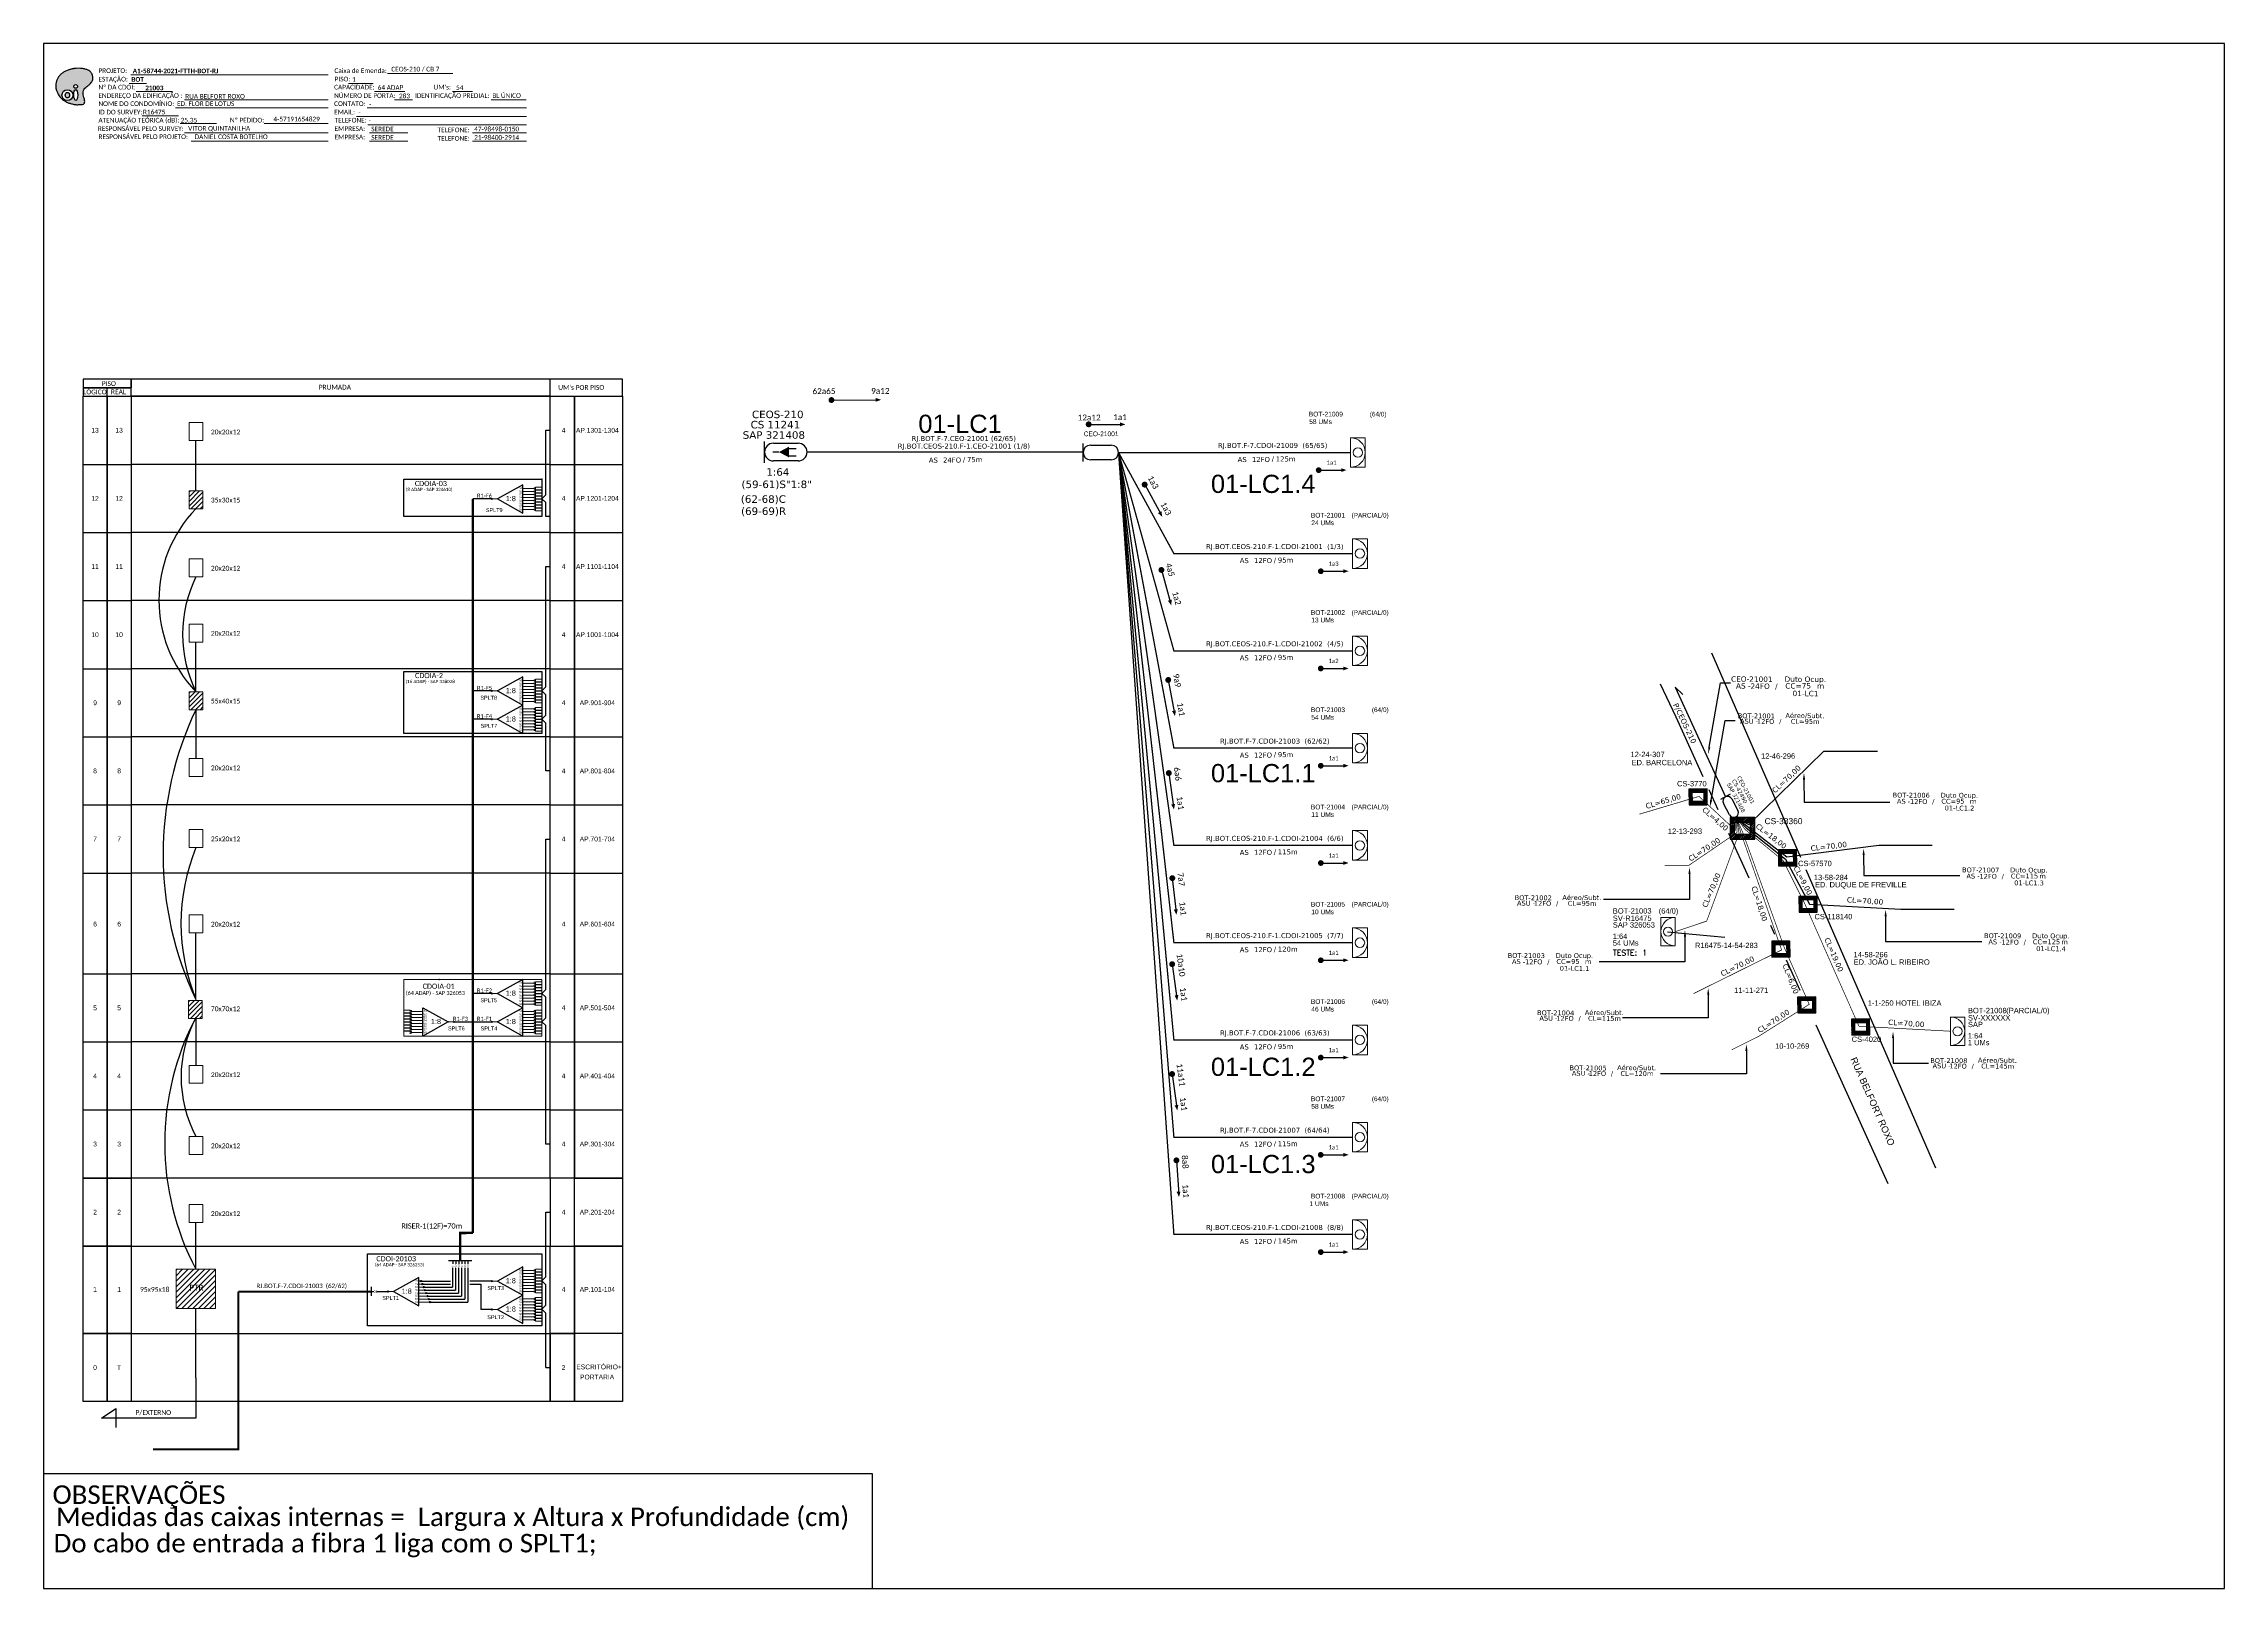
# Model space of a CAD drawing. Header units: millimetres. Extents: x 28810 to 29648, y 293521 to 294115.
import ezdxf
from ezdxf import colors
from ezdxf.entities.mleader import LeaderData, LeaderLine
from ezdxf.enums import TextEntityAlignment as Align
from ezdxf.math import Vec2, Vec3

# ---------------------------------------------------------------- set-up
doc = ezdxf.new("R2010")
doc.units = ezdxf.units.MM
for name, color, linetype in [('10.1-Caixas Subterrâneas', 5, 'Continuous'), ('20.4-CEOS', 1, 'Continuous'), ('20.5-CEO', 1, 'Continuous'), ('CAP a instalar', 1, 'Continuous'), ('CAP_A_INSTALAR', 1, 'Continuous'), ('CD a instalar', 1, 'Continuous'), ('CELULAS_GPON', 7, 'Continuous'), ('INDICAÇÃO', 7, 'Continuous'), ('label_cabos', 7, 'Continuous'), ('Legenda', 1, 'Continuous'), ('LOGRADOURO', 5, 'Continuous'), ('ml', 1, 'Continuous'), ('MUB', 252, 'Continuous'), ('SETA', 7, 'Continuous'), ('surveys legendas', 7, 'Continuous'), ('texto', 255, 'Continuous')]:
    doc.layers.add(name, color=color, linetype=linetype)
for name, color, linetype, lineweight in [("20.0-LEGENDA DOS CDO'S", 1, 'Continuous', 0), ('20.1-CDO_INTERIOR', 1, 'Continuous', 0), ('40.1-ETIQUETAS', 1, 'Continuous', 20)]:
    doc.layers.add(name, color=color, linetype=linetype, lineweight=lineweight)
doc.layers.add('EXTRA', color=50, linetype='Continuous', plot=False)
doc.styles.add('ARIAL', font='arial.ttf')
doc.styles.add('DIGICADE', font='arial.ttf')
doc.styles.add('MtXpl_Calibri', font='calibri.ttf')
doc.styles.add('ROMANS', font='ROMANS.SHX', dxfattribs={"height": 2.5})
doc.styles.add('siredit', font='verdana.ttf')
doc.styles.get("Standard").update_dxf_attribs({"font": 'arial.ttf'})
doc.styles.add('WMF-Calibri0', font='calibri.ttf')
doc.styles.add('WMF-Calibri1', font='calibrib.ttf')
doc.linetypes.add('FENCELINE1', pattern='A,0.25,-0.1,[133,ltypeshp.shx,S=0.1,R=0,X=-0.1,Y=0],-0.1,1', length=1.45)

# ---------------------------------------------------------------- blocks, each defined once
blk = doc.blocks.new('ETIQUETA_RS5F')
at = {"layer": '40.1-ETIQUETAS', "color": 0, "style": 'siredit'}
blk.add_text('/', height=1.5, dxfattribs=at).set_placement((1.58, -1.95), align=Align.MIDDLE_RIGHT)
for tag, p in [('ETIQUETA_R_SECUNDARIA', (1.21, 2.1)), ('ETIQUETA_R_PRIMARIA', (1.21, 4.1)), ('F_ATIVAS/F_MORTAS', (1.14, -4.24))]:
    blk.add_attdef(tag, text='', height=1.5, dxfattribs=at).set_placement(p, align=Align.MIDDLE_CENTER)
for tag, p in [('TIPO_CABO', (-6.58, -2.12)), ('CAP_CABO', (0.4, -2.09))]:
    blk.add_attdef(tag, text='', height=1.5, dxfattribs=at).set_placement(p, align=Align.MIDDLE_RIGHT)
for tag, p in [('FUSÃO_1', (0.85, -8.39)), ('FUSÃO_2', (0.85, -10.6)), ('FUSÃO_3', (0.85, -12.93)), ('FUSÃO_4', (0.85, -15.14)), ('FUSÃO_5', (0.85, -17.16))]:
    blk.add_attdef(tag, text='', height=1.5, dxfattribs=at).set_placement(p, align=Align.CENTER)
blk.add_attdef('METROS', text='', height=1.5, dxfattribs=at).set_placement((2.14, -1.95), align=Align.MIDDLE_LEFT)
blk = doc.blocks.new('CDOI_INT')
at = {"layer": '20.1-CDO_INTERIOR', "color": 0, "lineweight": 18}
blk.add_lwpolyline([(4.25, -4.25), (4.25, 4.25), (0, 4.25), (0, -4.25)], close=True, dxfattribs=at)
blk.add_circle((2.12, 0), 1.36, dxfattribs=at)
blk.add_arc((0, 0), 4.25, 270, 90, dxfattribs=at)
at = {"layer": "20.0-LEGENDA DOS CDO'S", "color": 0, "style": 'ARIAL'}
for tag, p in [('SAP', (-0.08, 6.23)), ('CDO_N', (-0.08, 10.38)), ('SURVEY', (-0.08, 8.2)), ('SPLITER_1', (21.18, 10.38)), ('SPLITER_2', (21.19, 8.68)), ('1:XX', (5.94, -2.22)), ('UMS', (5.94, -4.24))]:
    blk.add_attdef(tag, p, '', height=1.36, dxfattribs=at)
blk.add_attdef('FIBRAS_UTILIZADAS', text='', height=1.36, dxfattribs=at).set_placement((15.34, 10.38), align=Align.CENTER)
blk = doc.blocks.new('CEOS_RP_CT_DRT')
at = {"layer": '20.4-CEOS', "color": 0}
for p, q in [((-4.54, 1.19), (-1.19, 1.19)), ((-1.19, -1.19), (-4.54, -1.19))]:
    blk.add_line(p, q, dxfattribs=at)
for points in [[(-5.73, -1.43), (-5.73, 1.44)], [(-3.79, 0), (-4.59, 0)], [(-2.47, 0.48), (-1.45, 0.48)], [(-2.47, -0.52), (-1.45, -0.52)]]:
    blk.add_lwpolyline(points, dxfattribs=at)
blk.add_lwpolyline([(-3.79, 0, 0, 1.47, 0), (-2.41, 0, 1.47, 1.47, 0)], format="xyseb", dxfattribs=at)
for centre, start, end in [((-4.54, 0), 90, 270), ((-1.19, 0), 270, 90)]:
    blk.add_arc(centre, 1.19, start, end, dxfattribs=at)
at = {"layer": '20.4-CEOS', "color": 7, "style": 'siredit'}
for tag, p in [('Nº_DA_CEOS', (-2.86, 5.6)), ('LOCAL', (-2.86, 4.24)), ('SAP', (-2.86, 2.78)), ('RACIO_SPLITAGEM', (-2.86, -1.88)), ('FIBRAS_SPLITTER', (-2.86, -3.58)), ('FIBRAS_TOP_C', (-2.86, -5.08)), ('RESERVA_FINAIS', (-2.86, -6.39))]:
    blk.add_attdef(tag, text='', height=1.01, dxfattribs=at).set_placement(p, align=Align.TOP_CENTER)
blk = doc.blocks.new('*X3')
at = {"color": 0, "linetype": 'Continuous'}
for p, q in [((-1.25, 0.34099), (-0.49099, 1.1)), ((-1.25, 0.517767), (-0.667767, 1.1)), ((-1.25, 0.694544), (-0.844544, 1.1)), ((-1.25, 0.87132), (-1.02132, 1.1)), ((-1.25, 1.048097), (-1.198097, 1.1)), ((-1.25, 0.164214), (-0.8035, 0.610714)), ((-1.25, -0.012563), (-0.8035, 0.433937)), ((-1.25, -0.18934), (-0.8035, 0.25716)), ((-1.25, -0.366117), (-0.8035, 0.080383)), ((-0.789214, 0.625), (-0.314214, 1.1)), ((-0.612437, 0.625), (-0.137437, 1.1)), ((-0.43566, 0.625), (0.03934, 1.1)), ((-0.258883, 0.625), (0.216117, 1.1)), ((-0.082107, 0.625), (0.392893, 1.1)), ((0.09467, 0.625), (0.56967, 1.1)), ((0.271447, 0.625), (0.746447, 1.1)), ((0.448223, 0.625), (0.923223, 1.1)), ((0.625, 0.625), (1.1, 1.1)), ((0.801777, 0.625), (1.25, 1.073223)), ((0.8035, 0.449947), (1.25, 0.896447)), ((0.8035, 0.27317), (1.25, 0.71967)), ((0.8035, 0.096393), (1.25, 0.542893)), ((0.8035, -0.080383), (1.25, 0.366117)), ((0.8035, -0.25716), (1.25, 0.18934)), ((0.8035, -0.433937), (1.25, 0.012563)), ((-1.25, -0.542893), (-0.8035, -0.096393)), ((-1.25, -0.71967), (-0.8035, -0.27317)), ((-1.25, -0.896447), (-0.8035, -0.449947)), ((-1.25, -1.073223), (-0.801777, -0.625)), ((-1.1, -1.1), (-0.625, -0.625)), ((-0.923223, -1.1), (-0.448223, -0.625)), ((-0.746447, -1.1), (-0.271447, -0.625)), ((-0.56967, -1.1), (-0.09467, -0.625)), ((-0.392893, -1.1), (0.082107, -0.625)), ((-0.216117, -1.1), (0.258883, -0.625)), ((-0.03934, -1.1), (0.43566, -0.625)), ((0.137437, -1.1), (0.612437, -0.625)), ((0.314214, -1.1), (0.789214, -0.625)), ((0.49099, -1.1), (1.25, -0.34099)), ((0.667767, -1.1), (1.25, -0.517767)), ((0.8035, -0.610714), (1.25, -0.164214)), ((0.844544, -1.1), (1.25, -0.694544)), ((1.02132, -1.1), (1.25, -0.87132)), ((1.198097, -1.1), (1.25, -1.048097))]:
    blk.add_line(p, q, dxfattribs=at)
blk = doc.blocks.new('MANHOLE_MQ')
at = {"color": 0, "linetype": 'Continuous'}
for p, q in [((0.0000062, 0.0000057), (-0.0000063, 0.0000057)), ((-0.0000063, 0.0000057), (-0.0000063, -0.0000053)), ((-0.000004, 0.0000033), (0.000004, 0.0000033)), ((-0.000004, -0.0000029), (-0.000004, 0.0000033)), ((0.000004, 0.0000033), (0.000004, -0.0000029)), ((0.0000062, -0.0000053), (0.0000062, 0.0000057)), ((-0.0000063, -0.0000053), (0.0000062, -0.0000053)), ((0.000004, -0.0000029), (-0.000004, -0.0000029)), ((0.000004, -0.0000029), (0.000004, -0.0000029))]:
    blk.add_line(p, q, dxfattribs=at)
at = {"color": 0, "linetype": 'Continuous', "xscale": 5e-06, "yscale": 5e-06, "zscale": 1e-05}
blk.add_blockref('*X3', (0, 0.0000002), dxfattribs=at)
blk = doc.blocks.new('Inst CDOI-64')
at = {"layer": '20.1-CDO_INTERIOR', "color": 1, "lineweight": 18}
blk.add_lwpolyline([(-2.12, -2.13), (-2.12, 2.12), (0, 2.12), (0.01, -2.13)], close=True, dxfattribs=at)
blk.add_circle((-1.06, 0), 0.68, dxfattribs=at)
blk.add_arc((0.01, 0), 2.13, 90.0276, 270.0276, dxfattribs=at)
at = {"layer": "20.0-LEGENDA DOS CDO'S", "style": 'ARIAL'}
for tag, p, rotation in [('FID', (-9.3, 2.69), 0.118), ('SAP', (-9.3, 0.61), 359.9724), ('SURVEY', (-9.3, 1.6), 359.9724), ('1:XX', (-9.31, -1.08), 359.9724), ('UMS', (-9.31, -2.09), 359.9724)]:
    blk.add_attdef(tag, p, '', height=0.8, rotation=rotation, dxfattribs=at)
at = {"layer": "20.0-LEGENDA DOS CDO'S"}
for tag, p, style, flags in [('ID_ATIVIDADE', (-9.3, 3.78), 'ARIAL', 3), ('FATOR', (-1.5, 3.78), 'ARIAL', 1), ('QTDE', (-9.18, -3.66), 'DIGICADE', 3)]:
    blk.add_attdef(tag, p, '', height=0.8, rotation=0.118, dxfattribs=dict(at, style=style, flags=flags))
at = {"layer": "20.0-LEGENDA DOS CDO'S", "style": 'ARIAL'}
blk.add_attdef('FIBRAS_UTILIZADAS', text='', height=0.8, rotation=359.9724, dxfattribs=at).set_placement((-0.99, 2.69), align=Align.CENTER)
blk = doc.blocks.new('Teste  FTTH')
at = {"color": 0, "lineweight": 0, "style": 'ROMANS'}
for tag, p in [('TESTE', (-2.3, -0.29)), ('QTDE', (0.21, -0.29))]:
    blk.add_attdef(tag, p, '', height=0.48, dxfattribs=at)
for tag, p, flags in [('FID', (-2.23, -1.25), 1), ('FATOR', (-2.23, -2.03), 3), ('ID_ATIVIDADE', (-2.23, -2.72), 3)]:
    blk.add_attdef(tag, p, '', height=0.48, dxfattribs=dict(at, flags=flags))
blk = doc.blocks.new('CDOI_CT_DRT')
at = {"layer": '20.1-CDO_INTERIOR', "color": 8, "lineweight": 18}
blk.add_lwpolyline([(2.13, -2.13), (2.13, 2.12), (0, 2.12), (0, -2.13)], close=True, dxfattribs=at)
blk.add_circle((1.06, 0), 0.68, dxfattribs=at)
blk.add_arc((0, 0), 2.13, 269.9724, 89.9724, dxfattribs=at)
at = {"layer": "20.0-LEGENDA DOS CDO'S", "color": 8, "style": 'ARIAL'}
for tag, p in [('CDO_N', (2.61, 2.69)), ('SURVEY', (2.61, 1.6)), ('SAP', (2.61, 0.61)), ('1:XX', (2.6, -1.08)), ('UMS', (2.6, -2.09))]:
    blk.add_attdef(tag, p, '', height=0.8, rotation=359.9724, dxfattribs=at)
blk.add_attdef('FIBRAS_UTILIZADAS', text='', height=0.8, rotation=359.9724, dxfattribs=at).set_placement((10.32, 2.69), align=Align.CENTER)
blk = doc.blocks.new('LEGENDA DOS CABOS')
at = {"layer": 'EXTRA', "style": 'siredit'}
for tag, p in [('ID', (4.6, 0.97)), ('XX', (9.03, 0.97))]:
    blk.add_attdef(tag, text='', height=0.48, rotation=359.69, dxfattribs=at).set_placement(p, align=Align.MIDDLE_CENTER)
at = {"layer": 'Legenda', "color": 7, "style": 'siredit'}
for tag, p in [('TIPO_CABO', (1.31, 0)), ('CABO', (4.69, -0.05)), ('/', (6.81, -0.05)), ('METROS', (10.03, -0.05))]:
    blk.add_attdef(tag, text='', height=0.8, rotation=359.69, dxfattribs=at).set_placement(p, align=Align.MIDDLE_CENTER)
blk = doc.blocks.new('Inst CB DT OCUP CFOA-SM-AS-80-TS-24')
at = {"layer": 'label_cabos', "color": 0, "style": 'siredit'}
for tag, flags, p in [('ID_ATIVIDADE', 3, (1.31, 2.67)), ('FATOR', 1, (11.56, 2.55))]:
    blk.add_attdef(tag, text='', height=1, rotation=359.69, dxfattribs=dict(at, flags=flags)).set_placement(p, align=Align.MIDDLE_CENTER)
for tag, p in [('TIPO_CABO', (1.76, 0)), ('DESTINO_CABO', (3.13, 1.26)), ('CABO', (4.69, -0.05)), ('/', (7.71, -0.05)), ('LANCE', (10.91, 0)), ('TIPO_CABO', (13.11, 1.24)), ('UND', (15.96, 0)), ('FID', (13.15, -1.41))]:
    blk.add_attdef(tag, text='', height=1, rotation=359.69, dxfattribs=at).set_placement(p, align=Align.MIDDLE_CENTER)
blk.add_attdef('QTDE', (12.43, -0.47), '', height=1, rotation=359.69, dxfattribs=at)
blk = doc.blocks.new('OI')
h = blk.add_hatch(color=40)
edge = h.paths.add_edge_path()
edge.add_spline(control_points=[(4.35, -0.67), (3.92, -0.99), (3.26, -1.5), (2.81, -2.59), (2.9, -3.5), (3.06, -4.27), (3.31, -4.85), (3.37, -5.39), (3.4, -5.88), (3.2, -6.4), (2.54, -6.61), (1.65, -6.63), (0.55, -6.67), (-0.56, -6.42), (-1.61, -6.14), (-2.77, -5.61), (-3.92, -4.77), (-4.89, -3.7), (-5.34, -2.65), (-5.6, -1.94), (-5.85, -0.96), (-5.71, 0.47), (-5.1, 2.02), (-4.14, 3.02), (-3.3, 3.61), (-2.37, 4.16), (-1.36, 4.44), (-0.56, 4.7), (0.79, 4.85), (2.24, 4.97), (3.79, 4.57), (4.67, 4.21), (5.44, 3.65), (5.76, 2.99), (6.03, 2.21), (6.01, 1.46), (5.72, 0.64), (5.31, 0.08), (4.88, -0.38), (4.51, -0.55), (4.35, -0.67)], knot_values=[0, 0, 0, 0, 1.60434, 2.417191, 3.427595, 4.282808, 4.776746, 5.304182, 5.888771, 6.258406, 6.858137, 7.79129, 8.986195, 10.124242, 11.187857, 12.242908, 13.953784, 15.414161, 16.515391, 17.349188, 17.675853, 19.552021, 21.515531, 22.568638, 23.63245, 24.621084, 25.782718, 26.745347, 27.142653, 29.870543, 31.004649, 31.921532, 32.709589, 33.801391, 34.042471, 35.192333, 35.971461, 36.628871, 37.254359, 37.836911, 37.836911, 37.836911, 37.836911], degree=3, periodic=0)
h.paths.add_polyline_path([(1.13, -0.87, -1), (-0.04, -0.87, -1)], flags=16)
edge = h.paths.add_edge_path(flags=16)
edge.add_ellipse((0.56, -3.59), major_axis=(-0.02, 1.71), ratio=0.361305, start_angle=0, end_angle=360)
h.paths.add_polyline_path([(-0.36, -3.62, -1), (-3.8, -3.62, -1)], flags=16)
edge = h.paths.add_edge_path(flags=0)
edge.add_ellipse((-2.08, -3.62), major_axis=(0, 0.885), ratio=0.758294, start_angle=0, end_angle=360)
at = {"color": 40}
for centre, radius in [((-2.08, -3.62), 1.72), ((0.54, -0.87), 0.587)]:
    blk.add_circle(centre, radius, dxfattribs=at)
blk.add_ellipse((-2.08, -3.62), major_axis=(0, 0.885), ratio=0.758294, start_param=-3.141592653589792, end_param=3.141592653589792, dxfattribs=at)
blk.add_ellipse((0.56, -3.59), major_axis=(-0.02, 1.71), ratio=0.361305, dxfattribs=at)
at = {"color": 40, "start_tangent": (-0.800898, -0.598801), "end_tangent": (-0.800898, -0.598801)}
blk.add_spline([(4.35, -0.67), (3.2, -1.78), (2.9, -2.54), (2.92, -3.55), (3.12, -4.38), (3.28, -4.85), (3.37, -5.37), (3.35, -5.95), (3.2, -6.29), (2.66, -6.55), (1.73, -6.63), (0.54, -6.62), (-0.58, -6.41), (-1.6, -6.11), (-2.56, -5.67), (-3.95, -4.67), (-4.89, -3.56), (-5.37, -2.56), (-5.64, -1.78), (-5.72, -1.46), (-5.63, 0.42), (-4.84, 2.22), (-4.13, 2.99), (-3.27, 3.62), (-2.4, 4.09), (-1.3, 4.47), (-0.37, 4.72), (0.02, 4.77), (2.75, 4.8), (3.85, 4.53), (4.69, 4.16), (5.31, 3.68), (5.85, 2.73), (5.93, 2.5), (5.94, 1.35), (5.67, 0.62), (5.29, 0.08), (4.84, -0.36), (4.35, -0.67)], degree=3, dxfattribs=at)
blk = doc.blocks.new('SPLITTER_')
blk.add_point((0, 0))
at = {"style": 'ARIAL', "flags": 4}
blk.add_attdef('SPLT', (0, -3.26), '', height=1.5, dxfattribs=at)
blk = doc.blocks.new('SPLT_1-8_DIV_DIR')
h = blk.add_hatch(color=3)
h.dxf.hatch_style = 1
edge = h.paths.add_edge_path()
edge.add_arc((12.77, 4.04), 0.242, 0, 360)
h = blk.add_hatch(color=3)
h.dxf.hatch_style = 1
edge = h.paths.add_edge_path()
edge.add_arc((13.27, 2.88), 0.242, 0, 360)
h = blk.add_hatch(color=3)
h.dxf.hatch_style = 1
edge = h.paths.add_edge_path()
edge.add_arc((13.77, 1.73), 0.242, 0, 360)
h = blk.add_hatch(color=3)
h.dxf.hatch_style = 1
edge = h.paths.add_edge_path()
edge.add_arc((14.27, 0.58), 0.242, 0, 360)
h = blk.add_hatch(color=3)
h.dxf.hatch_style = 1
edge = h.paths.add_edge_path()
edge.add_arc((14.77, -0.58), 0.242, 0, 360)
h = blk.add_hatch(color=3)
h.dxf.hatch_style = 1
edge = h.paths.add_edge_path()
edge.add_arc((15.27, -1.73), 0.242, 0, 360)
h = blk.add_hatch(color=3)
h.dxf.hatch_style = 1
edge = h.paths.add_edge_path()
edge.add_arc((15.77, -2.88), 0.242, 0, 360)
h = blk.add_hatch(color=3)
h.dxf.hatch_style = 1
edge = h.paths.add_edge_path()
edge.add_arc((16.27, -4.04), 0.242, 0, 360)
at = {"color": 1, "lineweight": 0}
blk.add_lwpolyline([(2.22, 0), (0, 0)], dxfattribs=at)
at = {"color": 1}
blk.add_lwpolyline([(11.89, 5.45), (2.22, 0), (11.89, -5.45), (11.89, 5.45)], dxfattribs=at)
at = {"color": 7, "lineweight": 0}
for points in [[(12.77, 4.04), (11.89, 4.04)], [(11.89, 2.88), (13.27, 2.88)], [(11.89, 1.73), (13.77, 1.73)], [(11.89, 0.58), (14.27, 0.58)], [(11.89, -0.58), (14.77, -0.58)], [(11.89, -1.73), (15.27, -1.73)], [(11.89, -2.88), (15.77, -2.88)], [(11.89, -4.04), (16.27, -4.04)]]:
    blk.add_lwpolyline(points, dxfattribs=at)
at = {"color": 3}
for centre in [(12.77, 4.04), (13.27, 2.88), (13.77, 1.73), (14.27, 0.58), (14.77, -0.58), (15.27, -1.73), (15.77, -2.88), (16.27, -4.04)]:
    blk.add_circle(centre, 0.242, dxfattribs=at)
at = {"color": 1, "style": 'ARIAL'}
for s, height, p in [('1:8', 2, (5.35, -0.85)), ('S1', 0.75, (10.52, 3.77)), ('S2', 0.75, (10.52, 2.58)), ('S3', 0.75, (10.52, 1.37)), ('S4', 0.75, (10.52, 0.19)), ('S5', 0.75, (10.52, -1.02)), ('S6', 0.75, (10.52, -2.14)), ('S7', 0.75, (10.52, -3.24)), ('S8', 0.75, (10.52, -4.36))]:
    blk.add_text(s, height=height, dxfattribs=at).set_placement(p)
blk = doc.blocks.new('SPLT_1-8_SC-APC')
at = {"color": 1, "lineweight": 0}
blk.add_lwpolyline([(-17.04, -7.55), (-19.26, -7.55)], dxfattribs=at)
at = {"color": 1}
blk.add_lwpolyline([(-7.37, -2.1), (-17.04, -7.55), (-7.37, -13), (-7.37, -2.1)], dxfattribs=at)
at = {"color": 3, "lineweight": 0}
for points in [[(-2.99, -3.51), (-7.37, -3.51)], [(-7.37, -4.66), (-2.99, -4.66)], [(-7.37, -5.82), (-2.99, -5.82)], [(-7.37, -6.97), (-2.99, -6.97)], [(-7.37, -8.12), (-2.99, -8.12)], [(-2.41, -3.02), (-2.41, -4)], [(-2.41, -3.02), (0, -3.02)], [(-2.41, -4), (0, -4)], [(-2.41, -4.17), (-2.41, -5.16)], [(-2.41, -4.17), (0, -4.17)], [(-2.41, -5.16), (0, -5.16)], [(-2.41, -5.32), (-2.41, -6.31)], [(-2.41, -5.32), (0, -5.32)], [(-2.41, -6.31), (0, -6.31)], [(-2.41, -6.48), (-2.41, -7.46)], [(-2.41, -6.48), (0, -6.48)], [(-2.41, -7.46), (0, -7.46)], [(-2.41, -7.63), (-2.41, -8.62)], [(-2.41, -7.63), (0, -7.63)], [(-7.37, -9.28), (-2.99, -9.28)], [(-7.37, -10.43), (-2.99, -10.43)], [(-7.37, -11.58), (-2.99, -11.58)], [(-2.41, -8.62), (0, -8.62)], [(-2.41, -8.78), (-2.41, -9.77)], [(-2.41, -8.78), (0, -8.78)], [(-2.41, -9.77), (0, -9.77)], [(-2.41, -9.94), (-2.41, -10.92)], [(-2.41, -9.94), (0, -9.94)], [(-2.41, -10.92), (0, -10.92)], [(-2.41, -11.09), (-2.41, -12.08)], [(-2.41, -11.09), (0, -11.09)], [(-2.41, -12.08), (0, -12.08)]]:
    blk.add_lwpolyline(points, dxfattribs=at)
for points in [[(-2.99, -3.22), (-2.41, -3.22), (-2.41, -3.8), (-2.99, -3.8)], [(-2.99, -4.38), (-2.41, -4.38), (-2.41, -4.95), (-2.99, -4.95)], [(-2.99, -5.53), (-2.41, -5.53), (-2.41, -6.1), (-2.99, -6.1)], [(-2.99, -6.68), (-2.41, -6.68), (-2.41, -7.26), (-2.99, -7.26)], [(-2.99, -7.84), (-2.41, -7.84), (-2.41, -8.41), (-2.99, -8.41)], [(-2.99, -8.99), (-2.41, -8.99), (-2.41, -9.56), (-2.99, -9.56)], [(-2.99, -10.14), (-2.41, -10.14), (-2.41, -10.72), (-2.99, -10.72)], [(-2.99, -11.3), (-2.41, -11.3), (-2.41, -11.87), (-2.99, -11.87)]]:
    blk.add_lwpolyline(points, close=True, dxfattribs=at)
at = {"color": 1, "style": 'ARIAL'}
for s, height, p in [('1:8', 2, (-13.91, -8.4)), ('S1', 0.75, (-8.74, -3.78)), ('S2', 0.75, (-8.74, -4.97)), ('S3', 0.75, (-8.74, -6.18)), ('S4', 0.75, (-8.74, -7.36)), ('S5', 0.75, (-8.74, -8.57)), ('S6', 0.75, (-8.74, -9.69)), ('S7', 0.75, (-8.74, -10.78)), ('S8', 0.75, (-8.74, -11.9))]:
    blk.add_text(s, height=height, dxfattribs=at).set_placement(p)
blk = doc.blocks.new('LEG_64ADAP_ESQ')
blk.add_point((0, 0))
at = {"color": 1, "style": 'WMF-Calibri0', "flags": 4}
blk.add_attdef('MODELO', text='', height=1.5, dxfattribs=at).set_placement((-1.47, -5.97), align=Align.CENTER)
blk.add_attdef('CDO', (-4.08, -3.61), '', height=2, dxfattribs=at)
blk = doc.blocks.new('A$C415C251F')
at = {"color": 3}
blk.add_point((0, 0), dxfattribs=at)

msp = doc.modelspace()

# ---------------------------------------------------------------- hatches: boundary and pattern name
h = msp.add_hatch()
h.set_pattern_fill('ANSI31', color=1, scale=10)
h.set_pattern_definition([(45, (16678.0968, 292159.9679), (-0.88388348, 0.88388348), [])])
h.paths.add_polyline_path([(28870.92, 293942.96), (28865.62, 293942.96), (28865.62, 293936.07), (28870.92, 293936.07)])
h = msp.add_hatch(color=3)
h.dxf.hatch_style = 1
edge = h.paths.add_edge_path()
edge.add_arc((28982.06, 293939.84), 0.205, 0, 360)
h = msp.add_hatch()
h.set_pattern_fill('ANSI31', color=1, scale=10)
h.set_pattern_definition([(45, (16678.0968, 292082.6927), (-0.88388348, 0.88388348), [])])
h.paths.add_polyline_path([(28870.92, 293865.69), (28865.62, 293865.69), (28865.62, 293858.79), (28870.92, 293858.79)])
h = msp.add_hatch(color=3)
h.dxf.hatch_style = 1
edge = h.paths.add_edge_path()
edge.add_arc((28982.06, 293865.99), 0.205, 0, 360)
h = msp.add_hatch(color=3)
h.dxf.hatch_style = 1
edge = h.paths.add_edge_path()
edge.add_arc((28982.06, 293855.09), 0.205, 0, 360)
h = msp.add_hatch(color=3)
h.dxf.hatch_style = 1
edge = h.paths.add_edge_path()
edge.add_arc((28982.06, 293749.63), 0.205, 0, 360)
h = msp.add_hatch()
h.set_pattern_fill('ANSI31', color=1, scale=10)
h.set_pattern_definition([(45, (16677.913, 291963.9982), (-0.88388348, 0.88388348), [])])
h.paths.add_polyline_path([(28870.73, 293746.99), (28865.44, 293746.99), (28865.44, 293740.1), (28870.73, 293740.1)])
h = msp.add_hatch(color=3)
h.dxf.hatch_style = 1
edge = h.paths.add_edge_path()
edge.add_arc((28967.46, 293738.74), 0.205, 0, 360)
h = msp.add_hatch(color=3)
h.dxf.hatch_style = 1
edge = h.paths.add_edge_path()
edge.add_arc((28982.06, 293738.74), 0.205, 0, 360)
h = msp.add_hatch()
h.set_pattern_fill('ANSI31', color=1, scale=12, style=0)
h.set_pattern_definition([(45, (28127.0957, 293166.3461), (-1.0606602, 1.0606602), [])])
h.paths.add_polyline_path([(28875.86, 293643.61), (28860.68, 293643.61), (28860.68, 293628.47), (28875.86, 293628.47)])
h.paths.add_polyline_path([(28865.41, 293634.56), (28871.92, 293634.56), (28871.92, 293638.5), (28865.41, 293638.5)], flags=9)
h = msp.add_hatch(color=3)
h.dxf.hatch_style = 1
edge = h.paths.add_edge_path()
edge.add_arc((28942.17, 293635.05), 0.256, 0, 360)
h = msp.add_hatch(color=3)
h.dxf.hatch_style = 1
edge = h.paths.add_edge_path()
edge.add_arc((28982.05, 293639.09), 0.256, 0, 360)
h = msp.add_hatch(color=3)
h.dxf.hatch_style = 1
edge = h.paths.add_edge_path()
edge.add_arc((28982.05, 293628.19), 0.256, 0, 360)

# ---------------------------------------------------------------- linework, layer by layer
at = {"color": 0}
for p, q in [((28824.86, 293979.32), (28834.11, 293979.32)), ((28824.86, 293953.13), (28824.86, 293979.32)), ((28834.11, 293979.32), (28834.11, 293953.13)), ((28834.11, 293979.32), (28843.37, 293979.32)), ((28834.11, 293953.13), (28834.11, 293979.32)), ((29004.53, 293979.32), (28843.37, 293979.32)), ((28843.37, 293979.32), (28843.37, 293953.13)), ((29004.53, 293979.32), (29013.79, 293979.32)), ((29004.53, 293953.13), (29004.53, 293979.32)), ((29013.79, 293979.32), (29032.31, 293979.32)), ((29013.79, 293953.13), (29013.79, 293979.32)), ((29013.79, 293979.32), (29013.79, 293953.13)), ((29032.31, 293979.32), (29032.31, 293953.13)), ((28824.86, 293953.13), (28834.11, 293953.13)), ((28824.86, 293926.93), (28824.86, 293953.13)), ((28834.11, 293953.13), (28834.11, 293926.93)), ((28834.11, 293953.13), (28843.37, 293953.13)), ((28834.11, 293926.93), (28834.11, 293953.13)), ((29004.53, 293953.13), (28843.37, 293953.13)), ((28843.37, 293953.13), (28843.37, 293926.93)), ((29004.53, 293953.13), (29013.79, 293953.13)), ((29004.53, 293926.93), (29004.53, 293953.13)), ((29013.79, 293953.13), (29032.31, 293953.13)), ((29013.79, 293926.93), (29013.79, 293953.13)), ((29013.79, 293953.13), (29013.79, 293926.93)), ((29032.31, 293953.13), (29032.31, 293926.93)), ((28824.86, 293926.93), (28834.11, 293926.93)), ((28824.86, 293900.74), (28824.86, 293926.93)), ((28834.11, 293926.93), (28834.11, 293900.74)), ((28834.11, 293926.93), (28843.37, 293926.93)), ((28834.11, 293900.74), (28834.11, 293926.93)), ((29004.53, 293926.93), (28843.37, 293926.93)), ((28843.37, 293926.93), (28843.37, 293900.74)), ((29004.53, 293926.93), (29013.79, 293926.93)), ((29004.53, 293900.74), (29004.53, 293926.93)), ((29013.79, 293926.93), (29032.31, 293926.93)), ((29013.79, 293900.74), (29013.79, 293926.93)), ((29013.79, 293926.93), (29013.79, 293900.74)), ((29032.31, 293926.93), (29032.31, 293900.74)), ((28824.86, 293900.74), (28834.11, 293900.74)), ((28824.86, 293874.54), (28824.86, 293900.74)), ((28834.11, 293900.74), (28834.11, 293874.54)), ((28834.11, 293900.74), (28843.37, 293900.74)), ((28834.11, 293874.54), (28834.11, 293900.74)), ((29004.53, 293900.74), (28843.37, 293900.74)), ((28843.37, 293900.74), (28843.37, 293874.54)), ((29004.53, 293900.74), (29013.79, 293900.74)), ((29004.53, 293874.54), (29004.53, 293900.74)), ((29013.79, 293900.74), (29032.31, 293900.74)), ((29013.79, 293874.54), (29013.79, 293900.74)), ((29013.79, 293900.74), (29013.79, 293874.54)), ((29032.31, 293900.74), (29032.31, 293874.54)), ((28824.86, 293874.54), (28834.11, 293874.54)), ((28824.86, 293848.35), (28824.86, 293874.54)), ((28834.11, 293874.54), (28834.11, 293848.35)), ((28834.11, 293874.54), (28843.37, 293874.54)), ((28834.11, 293848.35), (28834.11, 293874.54)), ((29004.53, 293874.54), (28843.37, 293874.54)), ((28843.37, 293874.54), (28843.37, 293848.35)), ((29004.53, 293874.54), (29013.79, 293874.54)), ((29004.53, 293848.35), (29004.53, 293874.54)), ((29013.79, 293874.54), (29032.31, 293874.54)), ((29013.79, 293848.35), (29013.79, 293874.54)), ((29013.79, 293874.54), (29013.79, 293848.35)), ((29032.31, 293874.54), (29032.31, 293848.35)), ((28824.86, 293848.35), (28834.11, 293848.35)), ((28824.86, 293822.15), (28824.86, 293848.35)), ((28834.11, 293848.35), (28834.11, 293822.15)), ((28834.11, 293848.35), (28843.37, 293848.35)), ((28834.11, 293822.15), (28834.11, 293848.35)), ((29004.53, 293848.35), (28843.37, 293848.35)), ((28843.37, 293848.35), (28843.37, 293822.15)), ((29004.53, 293848.35), (29013.79, 293848.35)), ((29004.53, 293822.15), (29004.53, 293848.35)), ((29013.79, 293848.35), (29032.31, 293848.35)), ((29013.79, 293822.15), (29013.79, 293848.35)), ((29013.79, 293848.35), (29013.79, 293822.15)), ((29032.31, 293848.35), (29032.31, 293822.15)), ((28824.86, 293822.15), (28834.11, 293822.15)), ((28824.86, 293795.96), (28824.86, 293822.15)), ((28834.11, 293822.15), (28834.11, 293795.96)), ((28834.11, 293822.15), (28843.37, 293822.15)), ((28834.11, 293795.96), (28834.11, 293822.15)), ((29004.53, 293822.15), (28843.37, 293822.15)), ((28843.37, 293822.15), (28843.37, 293795.96)), ((29004.53, 293822.15), (29013.79, 293822.15)), ((29004.53, 293795.96), (29004.53, 293822.15)), ((29013.79, 293822.15), (29032.31, 293822.15)), ((29013.79, 293795.96), (29013.79, 293822.15)), ((29013.79, 293822.15), (29013.79, 293795.96)), ((29032.31, 293822.15), (29032.31, 293795.96)), ((28824.86, 293795.96), (28834.11, 293795.96)), ((28824.86, 293757.26), (28824.86, 293795.96)), ((28834.11, 293795.96), (28834.11, 293757.26)), ((28834.11, 293795.96), (28843.37, 293795.96)), ((28834.11, 293757.26), (28834.11, 293795.96)), ((29004.53, 293795.96), (28843.37, 293795.96)), ((28843.37, 293795.96), (28843.37, 293757.26)), ((29004.53, 293795.96), (29013.79, 293795.96)), ((29004.53, 293757.26), (29004.53, 293795.96)), ((29013.79, 293795.96), (29032.31, 293795.96)), ((29013.79, 293757.26), (29013.79, 293795.96)), ((29013.79, 293795.96), (29013.79, 293757.26)), ((29032.31, 293795.96), (29032.31, 293757.26)), ((28824.86, 293757.26), (28834.11, 293757.26)), ((28824.86, 293731.06), (28824.86, 293757.26)), ((28834.11, 293757.26), (28834.11, 293731.06)), ((28834.11, 293757.26), (28843.37, 293757.26)), ((28834.11, 293731.06), (28834.11, 293757.26)), ((29004.53, 293757.26), (28843.37, 293757.26)), ((28843.37, 293757.26), (28843.37, 293731.06)), ((29004.53, 293757.26), (29013.79, 293757.26)), ((29004.53, 293731.06), (29004.53, 293757.26)), ((29013.79, 293757.26), (29032.31, 293757.26)), ((29013.79, 293731.06), (29013.79, 293757.26)), ((29013.79, 293757.26), (29013.79, 293731.06)), ((29032.31, 293757.26), (29032.31, 293731.06)), ((28824.86, 293731.06), (28834.11, 293731.06)), ((28824.86, 293704.87), (28824.86, 293731.06)), ((28834.11, 293731.06), (28834.11, 293704.87)), ((28834.11, 293731.06), (28843.37, 293731.06)), ((28834.11, 293704.87), (28834.11, 293731.06)), ((29004.53, 293731.06), (28843.37, 293731.06)), ((28843.37, 293731.06), (28843.37, 293704.87)), ((29004.53, 293731.06), (29013.79, 293731.06)), ((29004.53, 293704.87), (29004.53, 293731.06)), ((29013.79, 293731.06), (29032.31, 293731.06)), ((29013.79, 293704.87), (29013.79, 293731.06)), ((29013.79, 293731.06), (29013.79, 293704.87)), ((29032.31, 293731.06), (29032.31, 293704.87)), ((29004.53, 293704.87), (28843.37, 293704.87)), ((29004.53, 293678.67), (28843.37, 293678.67)), ((29004.53, 293678.67), (29004.53, 293652.48)), ((28843.37, 293652.48), (29004.53, 293652.48)), ((28843.37, 293618.91), (29004.53, 293618.91)), ((29004.53, 293618.91), (29004.53, 293592.72)), ((29013.79, 293592.72), (29013.79, 293618.91)), ((29032.31, 293618.91), (29032.31, 293592.72)), ((29004.53, 293592.72), (28843.37, 293592.72)), ((29032.31, 293592.72), (29013.79, 293592.72))]:
    msp.add_line(p, q, dxfattribs=at)
for points in [[(28809.7, 293520.91), (29648.27, 293520.91), (29648.27, 294114.91), (28809.7, 294114.91), (28809.7, 293520.91)], [(28843.37, 293979.32), (29032.31, 293979.32), (29032.31, 293985.9), (28843.37, 293985.9), (28843.37, 293985.9), (28843.37, 293982.61)], [(29004.52, 293979.32), (29004.52, 293985.9)], [(28834.11, 293979.32), (28834.11, 293982.61)], [(28809.7, 293565.04), (29128.34, 293565.04)]]:
    msp.add_lwpolyline(points)
at = {"color": 7, "lineweight": 0}
for points in [[(28843.18, 294102.87), (28919.15, 294102.87)], [(28941.99, 294103.36), (28967.12, 294103.36)], [(28842.66, 294099.59), (28849.21, 294099.59)], [(28845.32, 294096.52), (28859.26, 294096.52)], [(28863.89, 294093.28), (28919.15, 294093.28)], [(28926.95, 294099.63), (28936.43, 294099.63)], [(28936.99, 294096.52), (28948.61, 294096.52)], [(28944.58, 294093.28), (28951.52, 294093.28)], [(28966.94, 294096.52), (28974.6, 294096.52)], [(28981.75, 294093.28), (28995.31, 294093.28)], [(28847.64, 294087.11), (28861.58, 294087.11)], [(28860.48, 294090.17), (28919.15, 294090.17)], [(28930.07, 294086.93), (28995.34, 294086.93)], [(28934.11, 294090.17), (28995.34, 294090.17)], [(28862.18, 294084.14), (28876.12, 294084.14)], [(28863.89, 294080.58), (28919.15, 294080.58)], [(28866.38, 294077.35), (28919.15, 294077.35)], [(28894.51, 294084.15), (28919, 294084.15)], [(28895.01, 294084.15), (28919.16, 294084.15)], [(28934.36, 294083.7), (28995.34, 294083.7)], [(28934.96, 294080.58), (28949.76, 294080.58)], [(28934.96, 294077.35), (28949.76, 294077.35)], [(28974.57, 294080.58), (28995.34, 294080.58)], [(28974.57, 294077.35), (28995.34, 294077.35)]]:
    msp.add_lwpolyline(points, dxfattribs=at)
for points in [[(28824.86, 293982.61), (28843.37, 293982.61), (28843.37, 293985.9), (28824.86, 293985.9)], [(28824.86, 293979.32), (28843.37, 293979.32), (28843.37, 293982.61), (28824.86, 293982.61)]]:
    msp.add_lwpolyline(points, close=True)
at = {"color": 7, "const_width": 1.13}
for points in [[(29112.08, 293977.85, 1), (29113.21, 293977.86, 1)], [(29210.99, 293968.51, 1), (29212.12, 293968.51, 1)], [(29232.81, 293945.83, 1), (29233.36, 293944.84, 1)], [(29239.37, 293913.06, 1), (29239.68, 293911.98, 1)], [(29242.04, 293870.78, 1), (29242.26, 293869.67, 1)], [(29242.29, 293834.98, 1), (29242.46, 293833.86, 1)], [(29243.65, 293794.57, 1), (29243.79, 293793.45, 1)], [(29243.57, 293761.49, 1), (29243.74, 293760.37, 1)], [(29243.57, 293719.25, 1), (29243.74, 293718.13, 1)], [(29245.25, 293686.06, 1), (29245.33, 293684.94, 1)]]:
    msp.add_lwpolyline(points, format="xyb", close=True, dxfattribs=at)
at = {"lineweight": 0}
for points in [[(28865.62, 293969.16), (28870.92, 293969.16), (28870.92, 293962.26), (28865.62, 293962.26)], [(28865.62, 293916.77), (28870.92, 293916.77), (28870.92, 293909.87), (28865.62, 293909.87)], [(28865.62, 293839.97), (28870.92, 293839.97), (28870.92, 293833.08), (28865.62, 293833.08)], [(28865.62, 293812.68), (28870.92, 293812.68), (28870.92, 293805.79), (28865.62, 293805.79)], [(28865.62, 293722.03), (28870.92, 293722.03), (28870.92, 293715.13), (28865.62, 293715.13)], [(28865.62, 293694.67), (28870.92, 293694.67), (28870.92, 293687.77), (28865.62, 293687.77)], [(28865.62, 293668.52), (28870.92, 293668.52), (28870.92, 293661.63), (28865.62, 293661.63)]]:
    msp.add_lwpolyline(points, close=True, dxfattribs=at)
at = {"color": 3}
for points in [[(28868.27, 293942.96), (28868.27, 293962.26)], [(29004.53, 293933.06), (29002.88, 293933.06), (29002.88, 293938.41), (29001.32, 293939.92), (29002.88, 293941.43), (29002.88, 293966.23), (29004.53, 293966.23)], [(29002.88, 293857.84), (29002.88, 293857.84), (29002.88, 293864.56), (29001.32, 293866.07), (29002.88, 293867.58), (29002.88, 293913.84), (29004.54, 293913.84)], [(28868.27, 293865.69), (28868.27, 293884.81)], [(28868.27, 293858.79), (28868.27, 293839.97)], [(29004.53, 293835.25), (29002.88, 293835.25), (29002.88, 293853.66), (29001.32, 293855.17), (29002.88, 293856.68), (29002.88, 293857.84)], [(29002.88, 293741.49), (29002.88, 293741.49), (29002.88, 293748.21), (29001.32, 293749.72), (29002.88, 293751.22), (29002.88, 293809.06), (29004.53, 293809.06)], [(28868.27, 293747.34), (28868.27, 293773)], [(29004.53, 293691.77), (29002.88, 293691.77), (29002.88, 293737.31), (29001.32, 293738.82), (29002.88, 293740.33), (29002.88, 293741.49)], [(28868.27, 293740.44), (28868.27, 293722.03)], [(29002.88, 293646.64), (29002.88, 293665.58), (29004.53, 293665.58)], [(29002.88, 293633.68), (29002.88, 293637.66), (29001.32, 293639.17), (29002.88, 293640.68), (29002.88, 293646.64)], [(28935.62, 293635.05), (28936.61, 293635.05)], [(28937.89, 293635.05), (28942.17, 293635.05)], [(28955.31, 293637.93), (28966.18, 293637.93)], [(29002.88, 293624.55), (29002.88, 293626.77), (29001.32, 293628.27), (29002.88, 293629.78), (29002.88, 293633.68)], [(29002.88, 293605.82), (29002.88, 293624.55)]]:
    msp.add_lwpolyline(points, dxfattribs=at)
at = {"const_width": 1.1}
for points in [[(29299.45, 293950.91, 1), (29300.55, 293950.91, 1)], [(29300.26, 293912.03, 1), (29301.36, 293912.03, 1)], [(29300.26, 293874.63, 1), (29301.36, 293874.63, 1)], [(29300.26, 293837.23, 1), (29301.36, 293837.23, 1)], [(29300.26, 293799.83, 1), (29301.36, 293799.83, 1)], [(29300.26, 293762.42, 1), (29301.36, 293762.42, 1)], [(29300.26, 293725.02, 1), (29301.36, 293725.02, 1)], [(29300.26, 293687.62, 1), (29301.36, 293687.62, 1)], [(29300.26, 293650.22, 1), (29301.36, 293650.22, 1)]]:
    msp.add_lwpolyline(points, format="xyb", close=True, dxfattribs=at)
at = {"color": 1, "lineweight": 0}
for points in [[(28865.62, 293942.96), (28870.92, 293942.96), (28870.92, 293936.07), (28865.62, 293936.07)], [(28865.62, 293865.69), (28870.92, 293865.69), (28870.92, 293858.79), (28865.62, 293858.79)], [(28948.19, 293755.07), (29001.32, 293755.07), (29001.32, 293733.29), (28948.19, 293733.29)], [(28865.44, 293746.99), (28870.73, 293746.99), (28870.73, 293740.1), (28865.44, 293740.1)], [(28860.68, 293643.64), (28875.86, 293643.64), (28875.86, 293628.47), (28860.68, 293628.47)]]:
    msp.add_lwpolyline(points, close=True, dxfattribs=at)
at = {"color": 1}
for points in [[(28948.19, 293947.38), (29001.32, 293947.38), (29001.32, 293933.06), (28948.19, 293933.06)], [(28948.19, 293873.53), (29001.32, 293873.53), (29001.32, 293849.64), (28948.19, 293849.64)], [(28934.21, 293649.58), (29001.29, 293649.58), (29001.29, 293621.93), (28934.21, 293621.93)]]:
    msp.add_lwpolyline(points, close=True, dxfattribs=at)
at = {"color": 5, "const_width": 1}
for points in [[(28974.75, 293738.74), (28974.75, 293939.84)], [(28974.75, 293738.74), (28974.75, 293657.62)], [(28969.89, 293646.96), (28969.89, 293657.61), (28974.75, 293657.62)]]:
    msp.add_lwpolyline(points, dxfattribs=at)
at = {"color": 5}
for points in [[(28981.85, 293939.84), (28974.75, 293939.84)], [(28981.85, 293865.99), (28974.75, 293865.99)], [(28981.85, 293855.09), (28974.75, 293855.09)], [(28982.06, 293749.63), (28974.75, 293749.63)], [(28967.45, 293738.74), (28982.06, 293738.74)], [(28965.42, 293646.96), (28974.36, 293646.96)], [(28966.98, 293644.15), (28966.98, 293636.78)], [(28967, 293646.96), (28967, 293645.69)], [(28968.14, 293644.15), (28968.14, 293635.63)], [(28968.16, 293646.96), (28968.16, 293645.69)], [(28969.3, 293644.15), (28969.3, 293634.48)], [(28969.31, 293646.96), (28969.31, 293645.68)], [(28970.45, 293644.15), (28970.45, 293633.32)], [(28970.47, 293646.96), (28970.47, 293645.72)], [(28971.61, 293644.15), (28971.61, 293632.17)], [(28971.63, 293646.96), (28971.63, 293645.71)], [(28971.63, 293646.96), (28972.78, 293646.96), (28972.78, 293645.71)], [(28972.78, 293644.15), (28972.78, 293631.02)], [(28955.81, 293636.78), (28966.98, 293636.78)], [(28956.31, 293635.63), (28968.14, 293635.63)], [(28956.81, 293634.48), (28969.3, 293634.48)], [(28957.31, 293633.32), (28970.45, 293633.32)], [(28957.81, 293632.17), (28971.61, 293632.17)], [(28958.31, 293631.02), (28972.78, 293631.02)]]:
    msp.add_lwpolyline(points, dxfattribs=at)
at = {"color": 0, "lineweight": 0}
for points in [[(28865.62, 293891.71), (28870.92, 293891.71), (28870.92, 293884.81), (28865.62, 293884.81)], [(28865.62, 293779.9), (28870.92, 293779.9), (28870.92, 293773), (28865.62, 293773)]]:
    msp.add_lwpolyline(points, close=True, dxfattribs=at)
at = {"color": 1}
for points in [[(29001.32, 293849.64), (29001.32, 293849.64), (29001.32, 293849.64), (28948.19, 293849.64), (28948.19, 293873.53), (28948.19, 293873.53)], [(28993.95, 293871.43), (28984.28, 293865.99), (28993.95, 293860.54), (28993.95, 293871.43)], [(28993.95, 293860.54), (28984.28, 293855.09), (28993.95, 293849.64), (28993.95, 293860.54)], [(28993.95, 293755.08), (28984.28, 293749.63), (28993.95, 293744.19), (28993.95, 293755.08)], [(28955.56, 293744.19), (28965.22, 293738.74), (28955.56, 293733.29), (28955.56, 293744.19)], [(28993.95, 293744.19), (28984.28, 293738.74), (28993.95, 293733.29), (28993.95, 293744.19)], [(29001.29, 293621.93), (29001.29, 293621.93), (29001.29, 293621.93), (28934.21, 293621.93), (28934.21, 293649.58), (28934.21, 293649.58)], [(28935.62, 293636.89), (28935.62, 293633.46)]]:
    msp.add_lwpolyline(points, dxfattribs=at)
at = {"color": 3, "lineweight": 0}
for points in [[(28998.32, 293870.02), (28993.95, 293870.02)], [(28993.95, 293868.87), (28998.32, 293868.87)], [(28993.95, 293867.72), (28998.32, 293867.72)], [(28993.95, 293866.56), (28998.32, 293866.56)], [(28998.9, 293870.52), (28998.9, 293869.53)], [(28998.9, 293870.52), (29001.32, 293870.52)], [(28998.9, 293869.53), (29001.32, 293869.53)], [(28998.9, 293869.36), (28998.9, 293868.38)], [(28998.9, 293869.36), (29001.32, 293869.36)], [(28998.9, 293868.38), (29001.32, 293868.38)], [(28998.9, 293868.21), (28998.9, 293867.22)], [(28998.9, 293868.21), (29001.32, 293868.21)], [(28998.9, 293867.22), (29001.32, 293867.22)], [(28998.9, 293867.06), (28998.9, 293866.07)], [(28998.9, 293867.06), (29001.32, 293867.06)], [(28993.95, 293865.41), (28998.32, 293865.41)], [(28993.95, 293864.26), (28998.32, 293864.26)], [(28993.95, 293863.1), (28998.32, 293863.1)], [(28993.95, 293861.95), (28998.32, 293861.95)], [(28998.32, 293859.13), (28993.95, 293859.13)], [(28998.9, 293866.07), (29001.32, 293866.07)], [(28998.9, 293865.9), (28998.9, 293864.92)], [(28998.9, 293865.9), (29001.32, 293865.9)], [(28998.9, 293864.92), (29001.32, 293864.92)], [(28998.9, 293864.75), (28998.9, 293863.76)], [(28998.9, 293864.75), (29001.32, 293864.75)], [(28998.9, 293863.76), (29001.32, 293863.76)], [(28998.9, 293863.6), (28998.9, 293862.61)], [(28998.9, 293863.6), (29001.32, 293863.6)], [(28998.9, 293862.61), (29001.32, 293862.61)], [(28998.9, 293862.44), (28998.9, 293861.46)], [(28998.9, 293862.44), (29001.32, 293862.44)], [(28998.9, 293861.46), (29001.32, 293861.46)], [(28998.9, 293859.62), (28998.9, 293858.63)], [(28998.9, 293859.62), (29001.32, 293859.62)], [(28998.9, 293858.63), (29001.32, 293858.63)], [(28998.9, 293858.47), (28998.9, 293857.48)], [(28998.9, 293858.47), (29001.32, 293858.47)], [(28993.95, 293857.97), (28998.32, 293857.97)], [(28993.95, 293856.82), (28998.32, 293856.82)], [(28993.95, 293855.67), (28998.32, 293855.67)], [(28993.95, 293854.51), (28998.32, 293854.51)], [(28993.95, 293853.36), (28998.32, 293853.36)], [(28993.95, 293852.21), (28998.32, 293852.21)], [(28993.95, 293851.05), (28998.32, 293851.05)], [(28998.9, 293857.48), (29001.32, 293857.48)], [(28998.9, 293857.31), (28998.9, 293856.33)], [(28998.9, 293857.31), (29001.32, 293857.31)], [(28998.9, 293856.33), (29001.32, 293856.33)], [(28998.9, 293856.16), (28998.9, 293855.17)], [(28998.9, 293856.16), (29001.32, 293856.16)], [(28998.9, 293855.17), (29001.32, 293855.17)], [(28998.9, 293855.01), (28998.9, 293854.02)], [(28998.9, 293855.01), (29001.32, 293855.01)], [(28998.9, 293854.02), (29001.32, 293854.02)], [(28998.9, 293853.85), (28998.9, 293852.87)], [(28998.9, 293853.85), (29001.32, 293853.85)], [(28998.9, 293852.87), (29001.32, 293852.87)], [(28998.9, 293852.7), (28998.9, 293851.71)], [(28998.9, 293852.7), (29001.32, 293852.7)], [(28998.9, 293851.71), (29001.32, 293851.71)], [(28998.9, 293851.55), (28998.9, 293850.56)], [(28998.9, 293851.55), (29001.32, 293851.55)], [(28998.9, 293850.56), (29001.32, 293850.56)], [(28998.32, 293753.67), (28993.95, 293753.67)], [(28993.95, 293752.52), (28998.32, 293752.52)], [(28993.95, 293751.36), (28998.32, 293751.36)], [(28993.95, 293750.21), (28998.32, 293750.21)], [(28998.9, 293754.16), (28998.9, 293753.18)], [(28998.9, 293754.16), (29001.32, 293754.16)], [(28998.9, 293753.18), (29001.32, 293753.18)], [(28998.9, 293753.01), (28998.9, 293752.02)], [(28998.9, 293753.01), (29001.32, 293753.01)], [(28998.9, 293752.02), (29001.32, 293752.02)], [(28998.9, 293751.86), (28998.9, 293750.87)], [(28998.9, 293751.86), (29001.32, 293751.86)], [(28998.9, 293750.87), (29001.32, 293750.87)], [(28998.9, 293750.7), (28998.9, 293749.72)], [(28998.9, 293750.7), (29001.32, 293750.7)], [(28998.9, 293749.72), (29001.32, 293749.72)], [(28998.9, 293749.55), (28998.9, 293748.56)], [(28998.9, 293749.55), (29001.32, 293749.55)], [(28950.6, 293743.27), (28948.19, 293743.27)], [(28950.6, 293742.28), (28948.19, 293742.28)], [(28950.6, 293742.11), (28948.19, 293742.11)], [(28950.6, 293741.13), (28948.19, 293741.13)], [(28950.6, 293740.96), (28948.19, 293740.96)], [(28950.6, 293743.27), (28950.6, 293742.28)], [(28950.6, 293742.11), (28950.6, 293741.13)], [(28950.6, 293740.96), (28950.6, 293739.97)], [(28951.18, 293742.77), (28955.56, 293742.77)], [(28955.56, 293741.62), (28951.18, 293741.62)], [(28993.95, 293749.06), (28998.32, 293749.06)], [(28993.95, 293747.9), (28998.32, 293747.9)], [(28993.95, 293746.75), (28998.32, 293746.75)], [(28993.95, 293745.6), (28998.32, 293745.6)], [(28998.32, 293742.77), (28993.95, 293742.77)], [(28993.95, 293741.62), (28998.32, 293741.62)], [(28998.9, 293748.56), (29001.32, 293748.56)], [(28998.9, 293748.4), (28998.9, 293747.41)], [(28998.9, 293748.4), (29001.32, 293748.4)], [(28998.9, 293747.41), (29001.32, 293747.41)], [(28998.9, 293747.25), (28998.9, 293746.26)], [(28998.9, 293747.25), (29001.32, 293747.25)], [(28998.9, 293746.26), (29001.32, 293746.26)], [(28998.9, 293746.09), (28998.9, 293745.11)], [(28998.9, 293746.09), (29001.32, 293746.09)], [(28998.9, 293745.11), (29001.32, 293745.11)], [(28998.9, 293743.27), (28998.9, 293742.28)], [(28998.9, 293743.27), (29001.32, 293743.27)], [(28998.9, 293742.28), (29001.32, 293742.28)], [(28998.9, 293742.11), (28998.9, 293741.13)], [(28998.9, 293742.11), (29001.32, 293742.11)], [(28998.9, 293741.13), (29001.32, 293741.13)], [(28998.9, 293740.96), (28998.9, 293739.97)], [(28998.9, 293740.96), (29001.32, 293740.96)], [(28950.6, 293739.97), (28948.19, 293739.97)], [(28950.6, 293739.81), (28948.19, 293739.81)], [(28950.6, 293738.82), (28948.19, 293738.82)], [(28950.6, 293738.65), (28948.19, 293738.65)], [(28950.6, 293737.67), (28948.19, 293737.67)], [(28950.6, 293737.5), (28948.19, 293737.5)], [(28950.6, 293736.51), (28948.19, 293736.51)], [(28950.6, 293736.35), (28948.19, 293736.35)], [(28950.6, 293735.36), (28948.19, 293735.36)], [(28950.6, 293735.2), (28948.19, 293735.2)], [(28950.6, 293739.81), (28950.6, 293738.82)], [(28950.6, 293738.65), (28950.6, 293737.67)], [(28950.6, 293737.5), (28950.6, 293736.51)], [(28950.6, 293736.35), (28950.6, 293735.36)], [(28950.6, 293735.2), (28950.6, 293734.21)], [(28955.56, 293740.47), (28951.18, 293740.47)], [(28955.56, 293739.31), (28951.18, 293739.31)], [(28955.56, 293738.16), (28951.18, 293738.16)], [(28955.56, 293737.01), (28951.18, 293737.01)], [(28955.56, 293735.86), (28951.18, 293735.86)], [(28955.56, 293734.7), (28951.18, 293734.7)], [(28993.95, 293740.47), (28998.32, 293740.47)], [(28993.95, 293739.31), (28998.32, 293739.31)], [(28993.95, 293738.16), (28998.32, 293738.16)], [(28993.95, 293737.01), (28998.32, 293737.01)], [(28993.95, 293735.86), (28998.32, 293735.86)], [(28993.95, 293734.7), (28998.32, 293734.7)], [(28998.9, 293739.97), (29001.32, 293739.97)], [(28998.9, 293739.81), (28998.9, 293738.82)], [(28998.9, 293739.81), (29001.32, 293739.81)], [(28998.9, 293738.82), (29001.32, 293738.82)], [(28998.9, 293738.65), (28998.9, 293737.67)], [(28998.9, 293738.65), (29001.32, 293738.65)], [(28998.9, 293737.67), (29001.32, 293737.67)], [(28998.9, 293737.5), (28998.9, 293736.51)], [(28998.9, 293737.5), (29001.32, 293737.5)], [(28998.9, 293736.51), (29001.32, 293736.51)], [(28998.9, 293736.35), (28998.9, 293735.36)], [(28998.9, 293736.35), (29001.32, 293736.35)], [(28998.9, 293735.36), (29001.32, 293735.36)], [(28998.9, 293735.2), (28998.9, 293734.21)], [(28998.9, 293735.2), (29001.32, 293735.2)], [(28998.9, 293734.21), (29001.32, 293734.21)]]:
    msp.add_lwpolyline(points, dxfattribs=at)
for points in [[(28998.32, 293870.31), (28998.9, 293870.31), (28998.9, 293869.74), (28998.32, 293869.74)], [(28998.32, 293869.16), (28998.9, 293869.16), (28998.9, 293868.58), (28998.32, 293868.58)], [(28998.32, 293868), (28998.9, 293868), (28998.9, 293867.43), (28998.32, 293867.43)], [(28998.32, 293866.85), (28998.9, 293866.85), (28998.9, 293866.28), (28998.32, 293866.28)], [(28998.32, 293865.7), (28998.9, 293865.7), (28998.9, 293865.12), (28998.32, 293865.12)], [(28998.32, 293864.54), (28998.9, 293864.54), (28998.9, 293863.97), (28998.32, 293863.97)], [(28998.32, 293863.39), (28998.9, 293863.39), (28998.9, 293862.82), (28998.32, 293862.82)], [(28998.32, 293862.24), (28998.9, 293862.24), (28998.9, 293861.67), (28998.32, 293861.67)], [(28998.32, 293859.41), (28998.9, 293859.41), (28998.9, 293858.84), (28998.32, 293858.84)], [(28998.32, 293858.26), (28998.9, 293858.26), (28998.9, 293857.69), (28998.32, 293857.69)], [(28998.32, 293857.11), (28998.9, 293857.11), (28998.9, 293856.53), (28998.32, 293856.53)], [(28998.32, 293855.95), (28998.9, 293855.95), (28998.9, 293855.38), (28998.32, 293855.38)], [(28998.32, 293854.8), (28998.9, 293854.8), (28998.9, 293854.23), (28998.32, 293854.23)], [(28998.32, 293853.65), (28998.9, 293853.65), (28998.9, 293853.07), (28998.32, 293853.07)], [(28998.32, 293852.49), (28998.9, 293852.49), (28998.9, 293851.92), (28998.32, 293851.92)], [(28998.32, 293851.34), (28998.9, 293851.34), (28998.9, 293850.77), (28998.32, 293850.77)], [(28998.32, 293753.96), (28998.9, 293753.96), (28998.9, 293753.38), (28998.32, 293753.38)], [(28998.32, 293752.8), (28998.9, 293752.8), (28998.9, 293752.23), (28998.32, 293752.23)], [(28998.32, 293751.65), (28998.9, 293751.65), (28998.9, 293751.08), (28998.32, 293751.08)], [(28998.32, 293750.5), (28998.9, 293750.5), (28998.9, 293749.92), (28998.32, 293749.92)], [(28998.32, 293749.34), (28998.9, 293749.34), (28998.9, 293748.77), (28998.32, 293748.77)], [(28951.18, 293743.06), (28950.6, 293743.06), (28950.6, 293742.49), (28951.18, 293742.49)], [(28951.18, 293741.91), (28950.6, 293741.91), (28950.6, 293741.33), (28951.18, 293741.33)], [(28951.18, 293740.75), (28950.6, 293740.75), (28950.6, 293740.18), (28951.18, 293740.18)], [(28998.32, 293748.19), (28998.9, 293748.19), (28998.9, 293747.62), (28998.32, 293747.62)], [(28998.32, 293747.04), (28998.9, 293747.04), (28998.9, 293746.47), (28998.32, 293746.47)], [(28998.32, 293745.89), (28998.9, 293745.89), (28998.9, 293745.31), (28998.32, 293745.31)], [(28998.32, 293743.06), (28998.9, 293743.06), (28998.9, 293742.49), (28998.32, 293742.49)], [(28998.32, 293741.91), (28998.9, 293741.91), (28998.9, 293741.33), (28998.32, 293741.33)], [(28998.32, 293740.75), (28998.9, 293740.75), (28998.9, 293740.18), (28998.32, 293740.18)], [(28951.18, 293739.6), (28950.6, 293739.6), (28950.6, 293739.03), (28951.18, 293739.03)], [(28951.18, 293738.45), (28950.6, 293738.45), (28950.6, 293737.87), (28951.18, 293737.87)], [(28951.18, 293737.29), (28950.6, 293737.29), (28950.6, 293736.72), (28951.18, 293736.72)], [(28951.18, 293736.14), (28950.6, 293736.14), (28950.6, 293735.57), (28951.18, 293735.57)], [(28951.18, 293734.99), (28950.6, 293734.99), (28950.6, 293734.42), (28951.18, 293734.42)], [(28998.32, 293739.6), (28998.9, 293739.6), (28998.9, 293739.03), (28998.32, 293739.03)], [(28998.32, 293738.45), (28998.9, 293738.45), (28998.9, 293737.87), (28998.32, 293737.87)], [(28998.32, 293737.29), (28998.9, 293737.29), (28998.9, 293736.72), (28998.32, 293736.72)], [(28998.32, 293736.14), (28998.9, 293736.14), (28998.9, 293735.57), (28998.32, 293735.57)], [(28998.32, 293734.99), (28998.9, 293734.99), (28998.9, 293734.42), (28998.32, 293734.42)]]:
    msp.add_lwpolyline(points, close=True, dxfattribs=at)
at = {"color": 1, "lineweight": 0}
for points in [[(28984.28, 293865.99), (28982.06, 293865.99)], [(28984.28, 293855.09), (28982.06, 293855.09)], [(28984.28, 293749.63), (28982.06, 293749.63)], [(28965.22, 293738.74), (28967.45, 293738.74)], [(28984.28, 293738.74), (28982.06, 293738.74)]]:
    msp.add_lwpolyline(points, dxfattribs=at)
at = {"color": 4}
msp.add_lwpolyline([(29434.11, 293773.38), (29456.15, 293771.33)], dxfattribs=at)
at = {"color": 0}
for points in [[(28824.86, 293704.87), (28834.11, 293704.87), (28834.11, 293678.67), (28824.86, 293678.67)], [(28834.11, 293704.87), (28843.37, 293704.87), (28843.37, 293678.67), (28834.11, 293678.67)], [(29004.53, 293704.87), (29013.79, 293704.87), (29013.79, 293678.67), (29004.53, 293678.67)], [(29013.79, 293704.87), (29032.31, 293704.87), (29032.31, 293678.67), (29013.79, 293678.67)], [(28824.86, 293678.67), (28834.11, 293678.67), (28834.11, 293652.48), (28824.86, 293652.48)], [(28834.11, 293678.67), (28843.37, 293678.67), (28843.37, 293652.48), (28834.11, 293652.48)], [(29013.79, 293678.67), (29032.31, 293678.67), (29032.31, 293652.48), (29013.79, 293652.48)], [(28824.86, 293652.48), (28834.11, 293652.48), (28834.11, 293618.91), (28824.86, 293618.91)], [(28834.11, 293652.48), (28843.37, 293652.48), (28843.37, 293618.91), (28834.11, 293618.91)], [(29004.53, 293652.48), (29013.79, 293652.48), (29013.79, 293618.91), (29004.53, 293618.91)], [(29013.79, 293652.48), (29032.31, 293652.48), (29032.31, 293618.91), (29013.79, 293618.91)], [(28824.86, 293618.91), (28834.11, 293618.91), (28834.11, 293592.72), (28824.86, 293592.72)], [(28834.11, 293618.91), (28843.37, 293618.91), (28843.37, 293592.72), (28834.11, 293592.72)], [(29004.53, 293618.91), (29013.79, 293618.91), (29013.79, 293592.72), (29004.53, 293592.72)]]:
    msp.add_lwpolyline(points, close=True, dxfattribs=at)
at = {"color": 1, "const_width": 0.8}
for points in [[(28884.61, 293635.05), (28884.61, 293574.33), (28851.76, 293574.33)], [(28935.62, 293635.05), (28884.61, 293635.05)]]:
    msp.add_lwpolyline(points, dxfattribs=at)
at = {"linetype": 'Continuous'}
msp.add_lwpolyline([(29128.34, 293565.04), (29128.34, 293520.91)], dxfattribs=at)
at = {"color": 3}
for centre, radius in [((28982.06, 293939.84), 0.205), ((28982.06, 293865.99), 0.205), ((28982.06, 293855.09), 0.205), ((28982.06, 293749.63), 0.205), ((28967.46, 293738.74), 0.205), ((28982.06, 293738.74), 0.205), ((28942.17, 293635.05), 0.256), ((28982.05, 293639.09), 0.256), ((28982.05, 293628.19), 0.256)]:
    msp.add_circle(centre, radius, dxfattribs=at)
for centre, radius, start, end in [((28904.6, 293900.88), 50.58, 135.91577, 224.08423), ((28912.99, 293887.78), 49.88, 153.71064, 206.28936), ((28985.04, 293803.07), 129.39, 154.4894, 205.5106), ((28939.65, 293776.56), 77.13, 157.73663, 202.26337), ((28959.78, 293692.04), 103.52, 152.12378, 207.87622), ((28911.32, 293717.56), 48.75, 152.00117, 207.99883)]:
    msp.add_arc(centre, radius, start, end, dxfattribs=at)
for p in [(28984.28, 293865.99), (28984.28, 293749.63), (28965.22, 293738.74)]:
    msp.add_point(p)
at = {"layer": '20.4-CEOS', "color": 5}
for p, q in [((29209.43, 293954.27), (29209.43, 293961.1)), ((29212.27, 293960.52), (29220.22, 293960.52)), ((29220.22, 293954.85), (29212.27, 293954.85))]:
    msp.add_line(p, q, dxfattribs=at)
for centre, start, end in [((29212.27, 293957.68), 90, 270), ((29220.22, 293957.68), 270, 90)]:
    msp.add_arc(centre, 2.83, start, end, dxfattribs=at)
at = {"layer": '20.5-CEO', "color": 5}
for p, q in [((29458.02, 293818.32), (29455.63, 293822.78)), ((29458.81, 293824.48), (29461.2, 293820.02))]:
    msp.add_line(p, q, dxfattribs=at)
msp.add_lwpolyline([(29458.29, 293826.25), (29454.45, 293824.2)], dxfattribs=at)
for centre, start, end in [((29457.22, 293823.63), 28.15027, 208.15027), ((29459.61, 293819.17), 208.15027, 28.15027)]:
    msp.add_arc(centre, 1.8, start, end, dxfattribs=at)
at = {"layer": 'CAP a instalar', "color": 0, "linetype": 'FENCELINE1', "ltscale": 5, "const_width": 0.513}
for points in [[(29103.25, 293957.86), (29209.43, 293957.86)], [(29312.25, 293957.68), (29223.05, 293957.68)], [(29313.05, 293694.39), (29244.33, 293694.39), (29223.05, 293957.68)], [(29313.05, 293731.8), (29244.33, 293731.8), (29223.05, 293957.68)]]:
    msp.add_lwpolyline(points, dxfattribs=at)
at = {"layer": 'CAP a instalar', "linetype": 'FENCELINE1', "ltscale": 5, "const_width": 0.513}
msp.add_lwpolyline([(29313.05, 293844), (29244.33, 293844), (29223.05, 293957.68)], dxfattribs=at)
at = {"layer": 'CAP_A_INSTALAR', "color": 0, "linetype": 'FENCELINE1', "ltscale": 2}
for p, q in [((29437.05, 293867.42, 0.26), (29456.38, 293825.23, 0.26)), ((29437.05, 293867.42, 0.26), (29440.06, 293864.62, 0.26)), ((29465.37, 293814.63, 0.26), (29494.27, 293842.8, 0.26)), ((29494.27, 293842.8, 0.26), (29514.83, 293842.81, 0.26)), ((29460.44, 293817.57, 0.26), (29464.75, 293813.98, 0.26)), ((29460.46, 293817.58, 0.26), (29464.32, 293813.31, 0.26)), ((29460.46, 293817.58, 0.26), (29465.37, 293814.63, 0.26)), ((29464.32, 293813.31, 0.26), (29479.48, 293801.33, 0.26)), ((29464.75, 293813.98, 0.26), (29480.02, 293802.22, 0.26)), ((29479.48, 293801.33, 0.26), (29488.67, 293784.01, 0.26)), ((29480.02, 293802.22, 0.26), (29515.4, 293806.74, 0.26)), ((29515.4, 293806.74, 0.26), (29535.89, 293806.74, 0.26)), ((29488.67, 293784.01, 0.26), (29523.85, 293782.1, 0.26)), ((29523.85, 293782.1, 0.26), (29544.34, 293782.1, 0.26))]:
    msp.add_line(p, q, dxfattribs=at)
at = {"layer": 'CAP_A_INSTALAR', "color": 8, "linetype": 'FENCELINE1', "ltscale": 2, "const_width": 0.258, "elevation": 0.26}
for points in [[(29460.44, 293817.57), (29460.26, 293812.39), (29446.25, 293825.44), (29423.31, 293818.61)], [(29460.44, 293817.57), (29460.91, 293811.6), (29442.32, 293798.92), (29433.04, 293798.92)], [(29460.44, 293817.57), (29462.37, 293811.39), (29478.01, 293766.39), (29444.13, 293749.61)], [(29460.44, 293817.57), (29463.95, 293812.74), (29478.65, 293800.71), (29486.79, 293784.44), (29507.76, 293737.06)], [(29460.46, 293817.58), (29463.12, 293811.47), (29479.04, 293767.32), (29488.63, 293745.49), (29469.09, 293733.12)], [(29469.09, 293733.12), (29458.8, 293728.01)], [(29507.76, 293737.06), (29542.94, 293735.15)]]:
    msp.add_lwpolyline(points, dxfattribs=at)
at = {"layer": 'CAP_A_INSTALAR', "linetype": 'FENCELINE1', "ltscale": 2, "const_width": 0.258, "elevation": 0.26}
msp.add_lwpolyline([(29460.46, 293817.58), (29461.66, 293811.38), (29449.2, 293777.49), (29437.09, 293773.44)], dxfattribs=at)
at = {"layer": 'CD a instalar', "color": 8, "linetype": 'FENCELINE1', "ltscale": 5, "const_width": 0.513}
for points in [[(29313.05, 293918.81), (29244.33, 293918.81), (29223.05, 293957.68)], [(29313.05, 293656.99), (29244.33, 293656.99), (29223.05, 293957.68)], [(29313.05, 293769.2), (29244.33, 293769.2), (29223.05, 293957.68)], [(29313.05, 293806.6), (29244.33, 293806.6), (29223.05, 293957.68)], [(29313.05, 293881.41), (29244.33, 293881.41), (29223.05, 293957.68)]]:
    msp.add_lwpolyline(points, dxfattribs=at)
at = {"layer": 'EXTRA', "color": 3}
msp.add_lwpolyline([(28868.27, 293643.64), (28868.27, 293661.63)], dxfattribs=at)
at = {"layer": 'label_cabos', "color": 3}
for points in [[(28954.81, 293639.09), (28966.18, 293639.09)], [(28982.05, 293639.09), (28973.54, 293639.09)], [(28973.54, 293637.93), (28977.78, 293637.93), (28977.78, 293628.19)], [(28982.05, 293628.19), (28977.78, 293628.19)]]:
    msp.add_lwpolyline(points, dxfattribs=at)
at = {"layer": 'ml', "color": 1}
for points in [[(28868.27, 293601.88), (28868.27, 293628.47)], [(28868.27, 293601.88), (28868.27, 293586.39), (28832, 293586.39), (28837.45, 293590.02), (28837.45, 293582.75)]]:
    msp.add_lwpolyline(points, dxfattribs=at)
at = {"layer": 'ml', "color": 3}
msp.add_lwpolyline([(29002.88, 293605.82), (29004.53, 293605.82)], dxfattribs=at)
at = {"layer": 'MUB'}
for points in [[(29485.35, 293801.91), (29451.14, 293880.52)], [(29447.83, 293832.95), (29437.4, 293855.86), (29431.5, 293868.63)], [(29453.62, 293820.23), (29450.11, 293827.95)], [(29465.53, 293794.06), (29457.71, 293811.23)], [(29537.33, 293682.47), (29487.41, 293797.19)], [(29475.42, 293772.34), (29473.83, 293775.83)], [(29485.2, 293750.84), (29479.9, 293762.48)], [(29519.03, 293676.51), (29491.26, 293737.53)]]:
    msp.add_lwpolyline(points, dxfattribs=at)
at = {"layer": 'SETA', "color": 7}
for points in [[(29112.65, 293977.86), (29130.73, 293977.93)], [(29211.56, 293968.51), (29224.7, 293968.49)], [(29233.09, 293945.34), (29239.39, 293933.8)], [(29239.53, 293912.52), (29243.05, 293899.85)], [(29242.15, 293870.22), (29244.56, 293857.3)], [(29242.38, 293834.42), (29244.2, 293821.4)], [(29243.72, 293794.01), (29245.18, 293780.94)], [(29243.66, 293760.93), (29245.48, 293747.91)], [(29243.66, 293718.69), (29245.48, 293705.68)], [(29245.29, 293685.5), (29246.21, 293672.39)]]:
    msp.add_lwpolyline(points, dxfattribs=at)
at = {"layer": 'SETA'}
for points in [[(29300, 293950.91), (29309.44, 293950.91)], [(29300.81, 293912.03), (29310.25, 293912.03)], [(29300.81, 293874.63), (29310.25, 293874.63)], [(29300.81, 293837.23), (29310.25, 293837.23)], [(29300.81, 293799.83), (29310.25, 293799.83)], [(29300.81, 293762.42), (29310.25, 293762.42)], [(29300.81, 293725.02), (29310.25, 293725.02)], [(29300.81, 293687.62), (29310.25, 293687.62)], [(29300.81, 293650.22), (29310.25, 293650.22)]]:
    msp.add_lwpolyline(points, dxfattribs=at)
at = {"layer": 'SETA', "color": 7}
for points in [[(29129.64, 293978.68), (29131.72, 293977.95), (29129.66, 293977.18)], [(29223.62, 293969.25), (29225.69, 293968.5), (29223.63, 293967.74)], [(29239.53, 293935.11), (29239.87, 293932.94), (29238.21, 293934.38)], [(29243.48, 293901.1), (29243.32, 293898.9), (29242.03, 293900.69)], [(29245.1, 293858.5), (29244.75, 293856.32), (29243.62, 293858.22)], [(29244.79, 293822.58), (29244.34, 293820.42), (29243.3, 293822.36)], [(29245.81, 293782.1), (29245.3, 293779.96), (29244.31, 293781.93)], [(29246.07, 293749.09), (29245.62, 293746.93), (29244.58, 293748.87)], [(29246.07, 293706.85), (29245.62, 293704.69), (29244.58, 293706.63)], [(29246.88, 293673.52), (29246.29, 293671.4), (29245.38, 293673.41)]]:
    msp.add_solid(points, dxfattribs=at)
at = {"layer": 'SETA'}
for points in [[(29308.68, 293951.66), (29310.7, 293950.92), (29308.68, 293950.19)], [(29309.49, 293912.78), (29311.5, 293912.05), (29309.49, 293911.32)], [(29309.49, 293875.38), (29311.5, 293874.65), (29309.49, 293873.91)], [(29309.49, 293837.98), (29311.5, 293837.24), (29309.49, 293836.51)], [(29309.49, 293800.57), (29311.5, 293799.84), (29309.49, 293799.11)], [(29309.49, 293763.17), (29311.5, 293762.44), (29309.49, 293761.71)], [(29309.49, 293725.77), (29311.5, 293725.04), (29309.49, 293724.3)], [(29309.49, 293688.37), (29311.5, 293687.63), (29309.49, 293686.9)], [(29309.49, 293650.96), (29311.5, 293650.23), (29309.49, 293649.5)]]:
    msp.add_solid(points, dxfattribs=at)

# ---------------------------------------------------------------- block references
at = {"color": 7, "xscale": 1.213923925163967, "yscale": 1.213923925163967, "zscale": 1.213923925163967, "rotation": 0.1532896023949059}
msp.add_blockref('OI', (28821.37, 294099.49), dxfattribs=at)
at = {"color": 3}
for name, p in [('SPLT_1-8_SC-APC', (29001.32, 293947.38)), ('A$C415C251F', (29001.32, 293947.38)), ('SPLT_1-8_SC-APC', (29001.32, 293646.63)), ('SPLT_1-8_SC-APC', (29001.32, 293635.74))]:
    msp.add_blockref(name, p, dxfattribs=at)
ref = msp.add_blockref('SPLITTER_', (28984.28, 293855.09), dxfattribs=dict(xscale=-1))
ref.add_attrib('SPLT', 'SPLT7', (28977.75, 293851.83), dxfattribs={"height": 1.5, "style": 'ARIAL'})
at = {"color": 0, "lineweight": 0, "xscale": 2.577061719746517, "yscale": 2.577061719746517, "zscale": 2.577061719746517}
msp.add_blockref('Inst CDOI-64', (29437.08, 293773.44), dxfattribs=at).add_auto_attribs({'FIBRAS_UTILIZADAS': '(64/0)', 'SURVEY': 'SV-R16475', 'SAP': 'SAP 326053', '1:XX': '1:64', 'UMS': '54 UMs', 'FID': 'BOT-21003'})
ref = msp.add_blockref('LEG_64ADAP_ESQ', (28961.83, 293755.07))
ref.add_attrib('CDO', 'CDOIA-01', (28955.44, 293751.46), dxfattribs={"color": 1, "height": 2, "style": 'WMF-Calibri0'})
ref.add_attrib('MODELO', '(64 ADAP) - SAP 326053', dxfattribs={"color": 1, "height": 1.5, "style": 'WMF-Calibri0'}).set_placement((28960.35, 293749.1), align=Align.CENTER)
ref = msp.add_blockref('SPLITTER_', (28984.28, 293738.74), dxfattribs=dict(xscale=-1))
ref.add_attrib('SPLT', 'SPLT4', (28977.75, 293735.48), dxfattribs={"height": 1.5, "style": 'ARIAL'})
msp.add_blockref('SPLT_1-8_DIV_DIR', (28942.04, 293635.05))
at = {"layer": '10.1-Caixas Subterrâneas', "color": 30}
for p, xscale, yscale, zscale, rotation in [((29445.89, 293825.38), 556968.032952306, 556968.032952306, 556968.032952306, 180.755982465794), ((29462.95, 293813.34), 751906.8444856134, 751906.8444856134, 751906.8444856134, 180.0191175169924), ((29480.28, 293801.93), 556968.032952306, 556968.032952306, 556968.032952306, 180.755982465794), ((29488.17, 293784.1), 556968.032952306, 556968.032952306, 556968.032952306, 180.755982465794), ((29477.72, 293766.84), 556968.032952306, 556968.032952306, 556968.032952306, 180.755982465794), ((29487.67, 293745.4), 556968.032952306, 556968.032952306, 556968.032952306, 180.755982465794), ((29508.4, 293736.87), 556968.032952306, 556968.032952306, 556968.032952306, 180.755982465794)]:
    msp.add_blockref('MANHOLE_MQ', p, dxfattribs=dict(at, xscale=xscale, yscale=yscale, zscale=zscale, rotation=rotation))
at = {"layer": "20.0-LEGENDA DOS CDO'S", "lineweight": 0, "xscale": 4.511146540416254, "yscale": 4.511146540416254, "zscale": 4.511146540416254, "rotation": 0.004078562105398159}
msp.add_blockref('Teste  FTTH', (29423.5, 293765.57), dxfattribs=at).add_auto_attribs({'TESTE': 'TESTE:', 'QTDE': '1'})
at = {"layer": '20.1-CDO_INTERIOR', "xscale": 2.577061719746517, "yscale": 2.577061719746517, "zscale": 2.577061719746517}
msp.add_blockref('CDOI_CT_DRT', (29542.93, 293735.15), dxfattribs=at).add_auto_attribs({'CDO_N': 'BOT-21008', 'FIBRAS_UTILIZADAS': '        (PARCIAL/0)', 'SURVEY': 'SV-XXXXXX', 'SAP': 'SAP', '1:XX': '1:64', 'UMS': '1 UMs'})
at = {"layer": '20.4-CEOS', "color": 0}
ref = msp.add_blockref('CEOS_RP_CT_DRT', (29103.26, 293957.85), dxfattribs=dict(at, xscale=2.853398852348328, yscale=2.853398852348328, zscale=2.853398852348328))
ref.add_attrib('Nº_DA_CEOS', 'CEOS-210', dxfattribs={"color": 7, "height": 2.881, "style": 'siredit'}).set_placement((29092.01, 293973.77), align=Align.TOP_CENTER)
ref.add_attrib('LOCAL', 'CS 11241', dxfattribs={"color": 7, "height": 2.881, "style": 'siredit'}).set_placement((29091.1, 293969.84), align=Align.TOP_CENTER)
ref.add_attrib('SAP', 'SAP 321408', dxfattribs={"color": 7, "height": 2.881, "style": 'siredit'}).set_placement((29090.5, 293965.85), align=Align.TOP_CENTER)
ref.add_attrib('RACIO_SPLITAGEM', '1:64', dxfattribs={"color": 7, "height": 2.881, "style": 'siredit'}).set_placement((29092.04, 293951.64), align=Align.TOP_CENTER)
ref.add_attrib('FIBRAS_SPLITTER', '(59-61)S"1:8"', dxfattribs={"color": 7, "height": 2.881, "style": 'siredit'}).set_placement((29091.6, 293946.89), align=Align.TOP_CENTER)
ref.add_attrib('FIBRAS_TOP_C', '(62-68)C', dxfattribs={"color": 7, "height": 2.881, "style": 'siredit'}).set_placement((29086.47, 293941.21), align=Align.TOP_CENTER)
ref.add_attrib('RESERVA_FINAIS', '(69-69)R', dxfattribs={"color": 7, "height": 2.881, "style": 'siredit'}).set_placement((29086.55, 293936.57), align=Align.TOP_CENTER)
at = {"layer": '40.1-ETIQUETAS', "color": 0}
ref = msp.add_blockref('ETIQUETA_RS5F', (29162.06, 293957.46), dxfattribs=dict(at, xscale=1.280902120836367, yscale=1.280902120836367, zscale=1.280902120836367))
ref.add_attrib('ETIQUETA_R_PRIMARIA', 'RJ.BOT.F-7.CEO-21001 (62/65)', dxfattribs={"color": 0, "height": 1.9214, "style": 'siredit'}).set_placement((29163.53, 293963.06), align=Align.MIDDLE_CENTER)
ref.add_attrib('ETIQUETA_R_SECUNDARIA', 'RJ.BOT.CEOS-210.F-1.CEO-21001 (1/8)', dxfattribs={"color": 0, "height": 1.9214, "style": 'siredit'}).set_placement((29163.57, 293960.15), align=Align.MIDDLE_CENTER)
ref.add_attrib('TIPO_CABO', 'AS', dxfattribs={"color": 0, "height": 1.921, "style": 'siredit'}).set_placement((29153.58, 293954.75), align=Align.MIDDLE_RIGHT)
ref.add_attrib('CAP_CABO', '24FO', dxfattribs={"color": 0, "height": 1.921, "style": 'siredit'}).set_placement((29162.52, 293954.78), align=Align.MIDDLE_RIGHT)
ref.add_attrib('METROS', '75m', dxfattribs={"color": 0, "height": 1.921, "style": 'siredit'}).set_placement((29164.76, 293954.95), align=Align.MIDDLE_LEFT)
at = {"layer": 'CAP a instalar', "color": 0, "linetype": 'FENCELINE1', "ltscale": 5}
ref = msp.add_blockref('CDOI_INT', (29312.25, 293957.68), dxfattribs=dict(at, xscale=1.33473017723919, yscale=1.33473017723919, zscale=1.33473017723919))
ref.add_attrib('CDO_N', 'BOT-21009    ', dxfattribs={"layer": "20.0-LEGENDA DOS CDO'S", "color": 0, "height": 1.8156, "style": 'ARIAL'}).set_placement((29312.13, 293971.54), align=Align.RIGHT)
ref.add_attrib('FIBRAS_UTILIZADAS', '        (64/0)', dxfattribs={"layer": "20.0-LEGENDA DOS CDO'S", "color": 0, "height": 1.7905, "style": 'ARIAL', "width": 0.986168}).set_placement((29326.09, 293971.54), align=Align.RIGHT)
ref.add_attrib('SURVEY', '58 UMs          ', dxfattribs={"layer": "20.0-LEGENDA DOS CDO'S", "color": 0, "height": 1.8156, "style": 'ARIAL'}).set_placement((29312.14, 293968.63), align=Align.RIGHT)
at = {"layer": 'CAP a instalar', "color": 0, "linetype": 'FENCELINE1', "ltscale": 5.3}
ref = msp.add_blockref('ETIQUETA_RS5F', (29280.79, 293957.7), dxfattribs=dict(at, xscale=1.280902120837365, yscale=1.280902120837365, zscale=1.280902120837365))
ref.add_attrib('ETIQUETA_R_SECUNDARIA', 'RJ.BOT.F-7.CDOI-21009  (65/65)', dxfattribs={"layer": '40.1-ETIQUETAS', "color": 0, "height": 1.9214, "style": 'siredit'}).set_placement((29282.31, 293960.4), align=Align.MIDDLE_CENTER)
ref.add_attrib('TIPO_CABO', 'AS', dxfattribs={"layer": '40.1-ETIQUETAS', "color": 0, "height": 1.921, "style": 'siredit'}).set_placement((29272.32, 293954.99), align=Align.MIDDLE_RIGHT)
ref.add_attrib('CAP_CABO', '12FO', dxfattribs={"layer": '40.1-ETIQUETAS', "color": 0, "height": 1.921, "style": 'siredit'}).set_placement((29281.26, 293955.02), align=Align.MIDDLE_RIGHT)
ref.add_attrib('METROS', '125m', dxfattribs={"layer": '40.1-ETIQUETAS', "color": 0, "height": 1.921, "style": 'siredit'}).set_placement((29283.5, 293955.2), align=Align.MIDDLE_LEFT)
at = {"layer": 'CAP a instalar', "linetype": 'FENCELINE1', "ltscale": 5}
ref = msp.add_blockref('CDOI_INT', (29313.05, 293844), dxfattribs=dict(at, xscale=1.33473017723919, yscale=1.33473017723919, zscale=1.33473017723919))
ref.add_attrib('CDO_N', 'BOT-21003    ', dxfattribs={"layer": "20.0-LEGENDA DOS CDO'S", "color": 0, "height": 1.8156, "style": 'ARIAL'}).set_placement((29312.94, 293857.86), align=Align.RIGHT)
ref.add_attrib('FIBRAS_UTILIZADAS', '        (64/0)', dxfattribs={"layer": "20.0-LEGENDA DOS CDO'S", "color": 0, "height": 1.7905, "style": 'ARIAL', "width": 0.986168}).set_placement((29326.9, 293857.86), align=Align.RIGHT)
ref.add_attrib('SURVEY', '54 UMs          ', dxfattribs={"layer": "20.0-LEGENDA DOS CDO'S", "color": 0, "height": 1.8156, "style": 'ARIAL'}).set_placement((29312.95, 293854.95), align=Align.RIGHT)
at = {"layer": 'CAP a instalar', "color": 1, "linetype": 'FENCELINE1', "ltscale": 5.3}
ref = msp.add_blockref('ETIQUETA_RS5F', (29281.6, 293844.02), dxfattribs=dict(at, xscale=1.280902120837365, yscale=1.280902120837365, zscale=1.280902120837365))
ref.add_attrib('ETIQUETA_R_SECUNDARIA', 'RJ.BOT.F-7.CDOI-21003  (62/62)', dxfattribs={"layer": '40.1-ETIQUETAS', "color": 0, "height": 1.9214, "style": 'siredit'}).set_placement((29283.12, 293846.71), align=Align.MIDDLE_CENTER)
ref.add_attrib('TIPO_CABO', 'AS', dxfattribs={"layer": '40.1-ETIQUETAS', "color": 0, "height": 1.921, "style": 'siredit'}).set_placement((29273.13, 293841.31), align=Align.MIDDLE_RIGHT)
ref.add_attrib('CAP_CABO', '12FO', dxfattribs={"layer": '40.1-ETIQUETAS', "color": 0, "height": 1.921, "style": 'siredit'}).set_placement((29282.07, 293841.34), align=Align.MIDDLE_RIGHT)
ref.add_attrib('METROS', '95m', dxfattribs={"layer": '40.1-ETIQUETAS', "color": 0, "height": 1.921, "style": 'siredit'}).set_placement((29284.3, 293841.52), align=Align.MIDDLE_LEFT)
at = {"layer": 'CAP a instalar', "color": 0, "linetype": 'FENCELINE1', "ltscale": 5}
ref = msp.add_blockref('CDOI_INT', (29313.05, 293731.8), dxfattribs=dict(at, xscale=1.33473017723919, yscale=1.33473017723919, zscale=1.33473017723919))
ref.add_attrib('CDO_N', 'BOT-21006    ', dxfattribs={"layer": "20.0-LEGENDA DOS CDO'S", "color": 0, "height": 1.8156, "style": 'ARIAL'}).set_placement((29312.94, 293745.65), align=Align.RIGHT)
ref.add_attrib('FIBRAS_UTILIZADAS', '        (64/0)', dxfattribs={"layer": "20.0-LEGENDA DOS CDO'S", "color": 0, "height": 1.7905, "style": 'ARIAL', "width": 0.986168}).set_placement((29326.9, 293745.65), align=Align.RIGHT)
ref.add_attrib('SURVEY', '46 UMs          ', dxfattribs={"layer": "20.0-LEGENDA DOS CDO'S", "color": 0, "height": 1.8156, "style": 'ARIAL'}).set_placement((29312.95, 293742.74), align=Align.RIGHT)
at = {"layer": 'CAP a instalar', "color": 0, "linetype": 'FENCELINE1', "ltscale": 5.3}
ref = msp.add_blockref('ETIQUETA_RS5F', (29281.6, 293731.81), dxfattribs=dict(at, xscale=1.280902120837365, yscale=1.280902120837365, zscale=1.280902120837365))
ref.add_attrib('ETIQUETA_R_SECUNDARIA', 'RJ.BOT.F-7.CDOI-21006  (63/63)', dxfattribs={"layer": '40.1-ETIQUETAS', "color": 0, "height": 1.9214, "style": 'siredit'}).set_placement((29283.12, 293734.51), align=Align.MIDDLE_CENTER)
ref.add_attrib('TIPO_CABO', 'AS', dxfattribs={"layer": '40.1-ETIQUETAS', "color": 0, "height": 1.921, "style": 'siredit'}).set_placement((29273.13, 293729.1), align=Align.MIDDLE_RIGHT)
ref.add_attrib('CAP_CABO', '12FO', dxfattribs={"layer": '40.1-ETIQUETAS', "color": 0, "height": 1.921, "style": 'siredit'}).set_placement((29282.07, 293729.13), align=Align.MIDDLE_RIGHT)
ref.add_attrib('METROS', '95m', dxfattribs={"layer": '40.1-ETIQUETAS', "color": 0, "height": 1.921, "style": 'siredit'}).set_placement((29284.3, 293729.31), align=Align.MIDDLE_LEFT)
at = {"layer": 'CAP a instalar', "color": 0, "linetype": 'FENCELINE1', "ltscale": 5}
ref = msp.add_blockref('CDOI_INT', (29313.05, 293694.39), dxfattribs=dict(at, xscale=1.33473017723919, yscale=1.33473017723919, zscale=1.33473017723919))
ref.add_attrib('CDO_N', 'BOT-21007    ', dxfattribs={"layer": "20.0-LEGENDA DOS CDO'S", "color": 0, "height": 1.8156, "style": 'ARIAL'}).set_placement((29312.94, 293708.25), align=Align.RIGHT)
ref.add_attrib('FIBRAS_UTILIZADAS', '        (64/0)', dxfattribs={"layer": "20.0-LEGENDA DOS CDO'S", "color": 0, "height": 1.7905, "style": 'ARIAL', "width": 0.986168}).set_placement((29326.9, 293708.25), align=Align.RIGHT)
ref.add_attrib('SURVEY', '58 UMs          ', dxfattribs={"layer": "20.0-LEGENDA DOS CDO'S", "color": 0, "height": 1.8156, "style": 'ARIAL'}).set_placement((29312.95, 293705.34), align=Align.RIGHT)
at = {"layer": 'CAP a instalar', "color": 0, "linetype": 'FENCELINE1', "ltscale": 5.3}
ref = msp.add_blockref('ETIQUETA_RS5F', (29281.6, 293694.41), dxfattribs=dict(at, xscale=1.280902120837365, yscale=1.280902120837365, zscale=1.280902120837365))
ref.add_attrib('ETIQUETA_R_SECUNDARIA', 'RJ.BOT.F-7.CDOI-21007  (64/64)', dxfattribs={"layer": '40.1-ETIQUETAS', "color": 0, "height": 1.9214, "style": 'siredit'}).set_placement((29283.12, 293697.1), align=Align.MIDDLE_CENTER)
ref.add_attrib('TIPO_CABO', 'AS', dxfattribs={"layer": '40.1-ETIQUETAS', "color": 0, "height": 1.921, "style": 'siredit'}).set_placement((29273.13, 293691.7), align=Align.MIDDLE_RIGHT)
ref.add_attrib('CAP_CABO', '12FO', dxfattribs={"layer": '40.1-ETIQUETAS', "color": 0, "height": 1.921, "style": 'siredit'}).set_placement((29282.07, 293691.73), align=Align.MIDDLE_RIGHT)
ref.add_attrib('METROS', '115m', dxfattribs={"layer": '40.1-ETIQUETAS', "color": 0, "height": 1.921, "style": 'siredit'}).set_placement((29284.3, 293691.91), align=Align.MIDDLE_LEFT)
at = {"layer": 'CD a instalar', "color": 8, "linetype": 'FENCELINE1', "ltscale": 5}
ref = msp.add_blockref('CDOI_INT', (29313.05, 293918.81), dxfattribs=dict(at, xscale=1.33473017723919, yscale=1.33473017723919, zscale=1.33473017723919))
ref.add_attrib('CDO_N', 'BOT-21001    ', dxfattribs={"layer": "20.0-LEGENDA DOS CDO'S", "color": 0, "height": 1.8156, "style": 'ARIAL'}).set_placement((29312.94, 293932.66), align=Align.RIGHT)
ref.add_attrib('FIBRAS_UTILIZADAS', '        (PARCIAL/0)', dxfattribs={"layer": "20.0-LEGENDA DOS CDO'S", "color": 0, "height": 1.7905, "style": 'ARIAL', "width": 0.986168}).set_placement((29326.9, 293932.66), align=Align.RIGHT)
ref.add_attrib('SURVEY', '24 UMs          ', dxfattribs={"layer": "20.0-LEGENDA DOS CDO'S", "color": 0, "height": 1.8156, "style": 'ARIAL'}).set_placement((29312.95, 293929.75), align=Align.RIGHT)
ref = msp.add_blockref('ETIQUETA_RS5F', (29281.6, 293918.82), dxfattribs=dict(at, xscale=1.280902120837365, yscale=1.280902120837365, zscale=1.280902120837365))
ref.add_attrib('ETIQUETA_R_SECUNDARIA', 'RJ.BOT.CEOS-210.F-1.CDOI-21001  (1/3)', dxfattribs={"layer": '40.1-ETIQUETAS', "color": 0, "height": 1.9214, "style": 'siredit'}).set_placement((29283.12, 293921.52), align=Align.MIDDLE_CENTER)
ref.add_attrib('TIPO_CABO', 'AS', dxfattribs={"layer": '40.1-ETIQUETAS', "color": 0, "height": 1.921, "style": 'siredit'}).set_placement((29273.13, 293916.12), align=Align.MIDDLE_RIGHT)
ref.add_attrib('CAP_CABO', '12FO', dxfattribs={"layer": '40.1-ETIQUETAS', "color": 0, "height": 1.921, "style": 'siredit'}).set_placement((29282.07, 293916.14), align=Align.MIDDLE_RIGHT)
ref.add_attrib('METROS', '95m', dxfattribs={"layer": '40.1-ETIQUETAS', "color": 0, "height": 1.921, "style": 'siredit'}).set_placement((29284.3, 293916.32), align=Align.MIDDLE_LEFT)
ref = msp.add_blockref('CDOI_INT', (29313.05, 293881.41), dxfattribs=dict(at, xscale=1.33473017723919, yscale=1.33473017723919, zscale=1.33473017723919))
ref.add_attrib('CDO_N', 'BOT-21002    ', dxfattribs={"layer": "20.0-LEGENDA DOS CDO'S", "color": 0, "height": 1.8156, "style": 'ARIAL'}).set_placement((29312.94, 293895.26), align=Align.RIGHT)
ref.add_attrib('FIBRAS_UTILIZADAS', '        (PARCIAL/0)', dxfattribs={"layer": "20.0-LEGENDA DOS CDO'S", "color": 0, "height": 1.7905, "style": 'ARIAL', "width": 0.986168}).set_placement((29326.9, 293895.26), align=Align.RIGHT)
ref.add_attrib('SURVEY', '13 UMs          ', dxfattribs={"layer": "20.0-LEGENDA DOS CDO'S", "color": 0, "height": 1.8156, "style": 'ARIAL'}).set_placement((29312.95, 293892.35), align=Align.RIGHT)
ref = msp.add_blockref('ETIQUETA_RS5F', (29281.6, 293881.42), dxfattribs=dict(at, xscale=1.280902120837365, yscale=1.280902120837365, zscale=1.280902120837365))
ref.add_attrib('ETIQUETA_R_SECUNDARIA', 'RJ.BOT.CEOS-210.F-1.CDOI-21002  (4/5)', dxfattribs={"layer": '40.1-ETIQUETAS', "color": 0, "height": 1.9214, "style": 'siredit'}).set_placement((29283.12, 293884.12), align=Align.MIDDLE_CENTER)
ref.add_attrib('TIPO_CABO', 'AS', dxfattribs={"layer": '40.1-ETIQUETAS', "color": 0, "height": 1.921, "style": 'siredit'}).set_placement((29273.13, 293878.71), align=Align.MIDDLE_RIGHT)
ref.add_attrib('CAP_CABO', '12FO', dxfattribs={"layer": '40.1-ETIQUETAS', "color": 0, "height": 1.921, "style": 'siredit'}).set_placement((29282.07, 293878.74), align=Align.MIDDLE_RIGHT)
ref.add_attrib('METROS', '95m', dxfattribs={"layer": '40.1-ETIQUETAS', "color": 0, "height": 1.921, "style": 'siredit'}).set_placement((29284.3, 293878.92), align=Align.MIDDLE_LEFT)
ref = msp.add_blockref('CDOI_INT', (29313.05, 293806.6), dxfattribs=dict(at, xscale=1.33473017723919, yscale=1.33473017723919, zscale=1.33473017723919))
ref.add_attrib('CDO_N', 'BOT-21004    ', dxfattribs={"layer": "20.0-LEGENDA DOS CDO'S", "color": 0, "height": 1.8156, "style": 'ARIAL'}).set_placement((29312.94, 293820.46), align=Align.RIGHT)
ref.add_attrib('FIBRAS_UTILIZADAS', '        (PARCIAL/0)', dxfattribs={"layer": "20.0-LEGENDA DOS CDO'S", "color": 0, "height": 1.7905, "style": 'ARIAL', "width": 0.986168}).set_placement((29326.9, 293820.46), align=Align.RIGHT)
ref.add_attrib('SURVEY', '11 UMs          ', dxfattribs={"layer": "20.0-LEGENDA DOS CDO'S", "color": 0, "height": 1.8156, "style": 'ARIAL'}).set_placement((29312.95, 293817.55), align=Align.RIGHT)
ref = msp.add_blockref('ETIQUETA_RS5F', (29281.6, 293806.62), dxfattribs=dict(at, xscale=1.280902120837365, yscale=1.280902120837365, zscale=1.280902120837365))
ref.add_attrib('ETIQUETA_R_SECUNDARIA', 'RJ.BOT.CEOS-210.F-1.CDOI-21004  (6/6)', dxfattribs={"layer": '40.1-ETIQUETAS', "color": 0, "height": 1.9214, "style": 'siredit'}).set_placement((29283.12, 293809.31), align=Align.MIDDLE_CENTER)
ref.add_attrib('TIPO_CABO', 'AS', dxfattribs={"layer": '40.1-ETIQUETAS', "color": 0, "height": 1.921, "style": 'siredit'}).set_placement((29273.13, 293803.91), align=Align.MIDDLE_RIGHT)
ref.add_attrib('CAP_CABO', '12FO', dxfattribs={"layer": '40.1-ETIQUETAS', "color": 0, "height": 1.921, "style": 'siredit'}).set_placement((29282.07, 293803.94), align=Align.MIDDLE_RIGHT)
ref.add_attrib('METROS', '115m', dxfattribs={"layer": '40.1-ETIQUETAS', "color": 0, "height": 1.921, "style": 'siredit'}).set_placement((29284.3, 293804.11), align=Align.MIDDLE_LEFT)
ref = msp.add_blockref('CDOI_INT', (29313.05, 293769.2), dxfattribs=dict(at, xscale=1.33473017723919, yscale=1.33473017723919, zscale=1.33473017723919))
ref.add_attrib('CDO_N', 'BOT-21005    ', dxfattribs={"layer": "20.0-LEGENDA DOS CDO'S", "color": 0, "height": 1.8156, "style": 'ARIAL'}).set_placement((29312.94, 293783.05), align=Align.RIGHT)
ref.add_attrib('FIBRAS_UTILIZADAS', '        (PARCIAL/0)', dxfattribs={"layer": "20.0-LEGENDA DOS CDO'S", "color": 0, "height": 1.7905, "style": 'ARIAL', "width": 0.986168}).set_placement((29326.9, 293783.05), align=Align.RIGHT)
ref.add_attrib('SURVEY', '10 UMs          ', dxfattribs={"layer": "20.0-LEGENDA DOS CDO'S", "color": 0, "height": 1.8156, "style": 'ARIAL'}).set_placement((29312.95, 293780.14), align=Align.RIGHT)
ref = msp.add_blockref('ETIQUETA_RS5F', (29281.6, 293769.21), dxfattribs=dict(at, xscale=1.280902120837365, yscale=1.280902120837365, zscale=1.280902120837365))
ref.add_attrib('ETIQUETA_R_SECUNDARIA', 'RJ.BOT.CEOS-210.F-1.CDOI-21005  (7/7)', dxfattribs={"layer": '40.1-ETIQUETAS', "color": 0, "height": 1.9214, "style": 'siredit'}).set_placement((29283.12, 293771.91), align=Align.MIDDLE_CENTER)
ref.add_attrib('TIPO_CABO', 'AS', dxfattribs={"layer": '40.1-ETIQUETAS', "color": 0, "height": 1.921, "style": 'siredit'}).set_placement((29273.13, 293766.5), align=Align.MIDDLE_RIGHT)
ref.add_attrib('CAP_CABO', '12FO', dxfattribs={"layer": '40.1-ETIQUETAS', "color": 0, "height": 1.921, "style": 'siredit'}).set_placement((29282.07, 293766.53), align=Align.MIDDLE_RIGHT)
ref.add_attrib('METROS', '120m', dxfattribs={"layer": '40.1-ETIQUETAS', "color": 0, "height": 1.921, "style": 'siredit'}).set_placement((29284.3, 293766.71), align=Align.MIDDLE_LEFT)
ref = msp.add_blockref('CDOI_INT', (29313.05, 293656.99), dxfattribs=dict(at, xscale=1.33473017723919, yscale=1.33473017723919, zscale=1.33473017723919))
ref.add_attrib('CDO_N', 'BOT-21008    ', dxfattribs={"layer": "20.0-LEGENDA DOS CDO'S", "color": 0, "height": 1.8156, "style": 'ARIAL'}).set_placement((29312.94, 293670.85), align=Align.RIGHT)
ref.add_attrib('FIBRAS_UTILIZADAS', '        (PARCIAL/0)', dxfattribs={"layer": "20.0-LEGENDA DOS CDO'S", "color": 0, "height": 1.7905, "style": 'ARIAL', "width": 0.986168}).set_placement((29326.9, 293670.85), align=Align.RIGHT)
ref.add_attrib('SURVEY', '1 UMs             ', dxfattribs={"layer": "20.0-LEGENDA DOS CDO'S", "color": 0, "height": 1.8156, "style": 'ARIAL'}).set_placement((29312.95, 293667.93), align=Align.RIGHT)
ref = msp.add_blockref('ETIQUETA_RS5F', (29281.6, 293657.01), dxfattribs=dict(at, xscale=1.280902120837365, yscale=1.280902120837365, zscale=1.280902120837365))
ref.add_attrib('ETIQUETA_R_SECUNDARIA', 'RJ.BOT.CEOS-210.F-1.CDOI-21008  (8/8)', dxfattribs={"layer": '40.1-ETIQUETAS', "color": 0, "height": 1.9214, "style": 'siredit'}).set_placement((29283.12, 293659.7), align=Align.MIDDLE_CENTER)
ref.add_attrib('TIPO_CABO', 'AS', dxfattribs={"layer": '40.1-ETIQUETAS', "color": 0, "height": 1.921, "style": 'siredit'}).set_placement((29273.13, 293654.3), align=Align.MIDDLE_RIGHT)
ref.add_attrib('CAP_CABO', '12FO', dxfattribs={"layer": '40.1-ETIQUETAS', "color": 0, "height": 1.921, "style": 'siredit'}).set_placement((29282.07, 293654.33), align=Align.MIDDLE_RIGHT)
ref.add_attrib('METROS', '145m', dxfattribs={"layer": '40.1-ETIQUETAS', "color": 0, "height": 1.921, "style": 'siredit'}).set_placement((29284.3, 293654.5), align=Align.MIDDLE_LEFT)
at = {"layer": 'label_cabos', "color": 0, "lineweight": 0}
ref = msp.add_blockref('Inst CB DT OCUP CFOA-SM-AS-80-TS-24', (29460.09, 293867.94), dxfattribs=dict(at, xscale=2.061649375797214, yscale=2.061649375797214, zscale=2.061649375797214))
ref.add_attrib('DESTINO_CABO', 'CEO-21001', dxfattribs={"color": 0, "height": 2.062, "rotation": 359.69001, "style": 'siredit'}).set_placement((29466.55, 293870.54), align=Align.MIDDLE_CENTER)
ref.add_attrib('CABO', '24FO', dxfattribs={"color": 0, "height": 2.062, "rotation": 359.69001, "style": 'siredit'}).set_placement((29469.75, 293867.83), align=Align.MIDDLE_CENTER)
ref.add_attrib('TIPO_CABO', 'Duto Ocup.', dxfattribs={"color": 0, "height": 2.062, "rotation": 359.69001, "style": 'siredit'}).set_placement((29487.12, 293870.51), align=Align.MIDDLE_CENTER)
ref.add_attrib('/', '/', dxfattribs={"color": 0, "height": 2.06, "rotation": 359.69001, "style": 'siredit'}).set_placement((29476, 293867.83), align=Align.MIDDLE_CENTER)
ref.add_attrib('TIPO_CABO', 'AS - ', dxfattribs={"color": 0, "height": 2.062, "rotation": 359.69001, "style": 'siredit'}).set_placement((29463.73, 293867.93), align=Align.MIDDLE_CENTER)
ref.add_attrib('FID', '01-LC1', dxfattribs={"color": 0, "height": 2.062, "rotation": 359.69001, "style": 'siredit'}).set_placement((29487.2, 293865.02), align=Align.MIDDLE_CENTER)
ref.add_attrib('LANCE', 'CC=', dxfattribs={"color": 0, "height": 2.062, "rotation": 359.69001, "style": 'siredit'}).set_placement((29482.58, 293867.94), align=Align.MIDDLE_CENTER)
ref.add_attrib('QTDE', '75', (29485.72, 293866.96), dxfattribs={"color": 0, "height": 2.062, "rotation": 359.69001, "style": 'siredit'})
ref.add_attrib('UND', 'm', dxfattribs={"color": 0, "height": 2.06, "rotation": 359.69001, "style": 'siredit'}).set_placement((29493, 293867.94), align=Align.MIDDLE_CENTER)
ref = msp.add_blockref('LEGENDA DOS CABOS', (29460.42, 293853.38), dxfattribs=dict(at, xscale=1.855484438217492, yscale=1.855484438217492, zscale=1.855484438217492))
ref.add_attrib('ID', 'BOT-21001', dxfattribs={"color": 0, "height": 1.855, "rotation": 359.69001, "style": 'siredit'}).set_placement((29468.29, 293856.41), align=Align.MIDDLE_CENTER)
ref.add_attrib('CABO', '12FO', dxfattribs={"color": 0, "height": 1.855, "rotation": 359.69001, "style": 'siredit'}).set_placement((29471.86, 293854.27), align=Align.MIDDLE_CENTER)
ref.add_attrib('METROS', 'CL=95m', dxfattribs={"color": 0, "height": 1.855, "rotation": 359.69001, "style": 'siredit'}).set_placement((29487.06, 293854.27), align=Align.MIDDLE_CENTER)
ref.add_attrib('XX', 'Aéreo/Subt.', dxfattribs={"color": 0, "height": 1.8555, "rotation": 359.69001, "style": 'siredit'}).set_placement((29486.97, 293856.49), align=Align.MIDDLE_CENTER)
ref.add_attrib('/', '/', dxfattribs={"color": 0, "height": 1.86, "rotation": 359.69001, "style": 'siredit'}).set_placement((29477.48, 293854.27), align=Align.MIDDLE_CENTER)
ref.add_attrib('TIPO_CABO', 'ASU -', dxfattribs={"color": 0, "height": 1.855, "rotation": 359.69001, "style": 'siredit'}).set_placement((29465.5, 293854.35), align=Align.MIDDLE_CENTER)
ref = msp.add_blockref('Inst CB DT OCUP CFOA-SM-AS-80-TS-24', (29522.03, 293823.57), dxfattribs=dict(at, xscale=1.855484438217492, yscale=1.855484438217492, zscale=1.855484438217492))
ref.add_attrib('DESTINO_CABO', 'BOT-21006', dxfattribs={"color": 0, "height": 1.855, "rotation": 359.69001, "style": 'siredit'}).set_placement((29527.84, 293825.92), align=Align.MIDDLE_CENTER)
ref.add_attrib('CABO', '12FO', dxfattribs={"color": 0, "height": 1.855, "rotation": 359.69001, "style": 'siredit'}).set_placement((29530.73, 293823.48), align=Align.MIDDLE_CENTER)
ref.add_attrib('TIPO_CABO', 'Duto Ocup.', dxfattribs={"color": 0, "height": 1.855, "rotation": 359.69001, "style": 'siredit'}).set_placement((29546.35, 293825.88), align=Align.MIDDLE_CENTER)
ref.add_attrib('/', '/', dxfattribs={"color": 0, "height": 1.86, "rotation": 359.69001, "style": 'siredit'}).set_placement((29536.34, 293823.48), align=Align.MIDDLE_CENTER)
ref.add_attrib('TIPO_CABO', 'AS - ', dxfattribs={"color": 0, "height": 1.855, "rotation": 359.69001, "style": 'siredit'}).set_placement((29525.3, 293823.56), align=Align.MIDDLE_CENTER)
ref.add_attrib('FID', '01-LC1.2', dxfattribs={"color": 0, "height": 1.855, "rotation": 359.69001, "style": 'siredit'}).set_placement((29546.43, 293820.95), align=Align.MIDDLE_CENTER)
ref.add_attrib('LANCE', 'CC=', dxfattribs={"color": 0, "height": 1.855, "rotation": 359.69001, "style": 'siredit'}).set_placement((29542.27, 293823.58), align=Align.MIDDLE_CENTER)
ref.add_attrib('QTDE', '95', (29545.09, 293822.69), dxfattribs={"color": 0, "height": 1.855, "rotation": 359.69001, "style": 'siredit'})
ref.add_attrib('UND', 'm', dxfattribs={"color": 0, "height": 1.86, "rotation": 359.69001, "style": 'siredit'}).set_placement((29551.65, 293823.58), align=Align.MIDDLE_CENTER)
ref = msp.add_blockref('Inst CB DT OCUP CFOA-SM-AS-80-TS-24', (29548.75, 293794.81), dxfattribs=dict(at, xscale=1.855484438217492, yscale=1.855484438217492, zscale=1.855484438217492))
ref.add_attrib('DESTINO_CABO', 'BOT-21007', dxfattribs={"color": 0, "height": 1.855, "rotation": 359.69001, "style": 'siredit'}).set_placement((29554.56, 293797.15), align=Align.MIDDLE_CENTER)
ref.add_attrib('CABO', '12FO', dxfattribs={"color": 0, "height": 1.855, "rotation": 359.69001, "style": 'siredit'}).set_placement((29557.44, 293794.71), align=Align.MIDDLE_CENTER)
ref.add_attrib('TIPO_CABO', 'Duto Ocup.', dxfattribs={"color": 0, "height": 1.855, "rotation": 359.69001, "style": 'siredit'}).set_placement((29573.07, 293797.12), align=Align.MIDDLE_CENTER)
ref.add_attrib('/', '/', dxfattribs={"color": 0, "height": 1.86, "rotation": 359.69001, "style": 'siredit'}).set_placement((29563.06, 293794.71), align=Align.MIDDLE_CENTER)
ref.add_attrib('TIPO_CABO', 'AS - ', dxfattribs={"color": 0, "height": 1.855, "rotation": 359.69001, "style": 'siredit'}).set_placement((29552.02, 293794.8), align=Align.MIDDLE_CENTER)
ref.add_attrib('FID', '01-LC1.3', dxfattribs={"color": 0, "height": 1.855, "rotation": 359.69001, "style": 'siredit'}).set_placement((29573.15, 293792.18), align=Align.MIDDLE_CENTER)
ref.add_attrib('LANCE', 'CC=', dxfattribs={"color": 0, "height": 1.855, "rotation": 359.69001, "style": 'siredit'}).set_placement((29568.99, 293794.81), align=Align.MIDDLE_CENTER)
ref.add_attrib('QTDE', '115', (29571.81, 293793.93), dxfattribs={"color": 0, "height": 1.855, "rotation": 359.69001, "style": 'siredit'})
ref.add_attrib('UND', 'm', dxfattribs={"color": 0, "height": 1.86, "rotation": 359.69001, "style": 'siredit'}).set_placement((29578.37, 293794.81), align=Align.MIDDLE_CENTER)
ref = msp.add_blockref('LEGENDA DOS CABOS', (29374.64, 293783.43), dxfattribs=dict(at, xscale=1.855484438217492, yscale=1.855484438217492, zscale=1.855484438217492))
ref.add_attrib('ID', 'BOT-21002', dxfattribs={"color": 0, "height": 1.855, "rotation": 359.69001, "style": 'siredit'}).set_placement((29382.51, 293786.46), align=Align.MIDDLE_CENTER)
ref.add_attrib('CABO', '12FO', dxfattribs={"color": 0, "height": 1.855, "rotation": 359.69001, "style": 'siredit'}).set_placement((29386.08, 293784.31), align=Align.MIDDLE_CENTER)
ref.add_attrib('METROS', 'CL=95m', dxfattribs={"color": 0, "height": 1.855, "rotation": 359.69001, "style": 'siredit'}).set_placement((29401.28, 293784.31), align=Align.MIDDLE_CENTER)
ref.add_attrib('XX', 'Aéreo/Subt.', dxfattribs={"color": 0, "height": 1.8555, "rotation": 359.69001, "style": 'siredit'}).set_placement((29401.19, 293786.54), align=Align.MIDDLE_CENTER)
ref.add_attrib('/', '/', dxfattribs={"color": 0, "height": 1.86, "rotation": 359.69001, "style": 'siredit'}).set_placement((29391.7, 293784.31), align=Align.MIDDLE_CENTER)
ref.add_attrib('TIPO_CABO', 'ASU -', dxfattribs={"color": 0, "height": 1.855, "rotation": 359.69001, "style": 'siredit'}).set_placement((29379.73, 293784.4), align=Align.MIDDLE_CENTER)
ref = msp.add_blockref('Inst CB DT OCUP CFOA-SM-AS-80-TS-24', (29557.2, 293769.5), dxfattribs=dict(at, xscale=1.855484438217492, yscale=1.855484438217492, zscale=1.855484438217492))
ref.add_attrib('DESTINO_CABO', 'BOT-21009', dxfattribs={"color": 0, "height": 1.855, "rotation": 359.69001, "style": 'siredit'}).set_placement((29563.01, 293771.84), align=Align.MIDDLE_CENTER)
ref.add_attrib('CABO', '12FO', dxfattribs={"color": 0, "height": 1.855, "rotation": 359.69001, "style": 'siredit'}).set_placement((29565.9, 293769.4), align=Align.MIDDLE_CENTER)
ref.add_attrib('TIPO_CABO', 'Duto Ocup.', dxfattribs={"color": 0, "height": 1.855, "rotation": 359.69001, "style": 'siredit'}).set_placement((29581.53, 293771.81), align=Align.MIDDLE_CENTER)
ref.add_attrib('/', '/', dxfattribs={"color": 0, "height": 1.86, "rotation": 359.69001, "style": 'siredit'}).set_placement((29571.52, 293769.4), align=Align.MIDDLE_CENTER)
ref.add_attrib('TIPO_CABO', 'AS - ', dxfattribs={"color": 0, "height": 1.855, "rotation": 359.69001, "style": 'siredit'}).set_placement((29560.47, 293769.49), align=Align.MIDDLE_CENTER)
ref.add_attrib('FID', '01-LC1.4', dxfattribs={"color": 0, "height": 1.855, "rotation": 359.69001, "style": 'siredit'}).set_placement((29581.6, 293766.87), align=Align.MIDDLE_CENTER)
ref.add_attrib('LANCE', 'CC=', dxfattribs={"color": 0, "height": 1.855, "rotation": 359.69001, "style": 'siredit'}).set_placement((29577.44, 293769.5), align=Align.MIDDLE_CENTER)
ref.add_attrib('QTDE', '125', (29580.26, 293768.62), dxfattribs={"color": 0, "height": 1.855, "rotation": 359.69001, "style": 'siredit'})
ref.add_attrib('UND', 'm', dxfattribs={"color": 0, "height": 1.86, "rotation": 359.69001, "style": 'siredit'}).set_placement((29586.82, 293769.5), align=Align.MIDDLE_CENTER)
ref = msp.add_blockref('Inst CB DT OCUP CFOA-SM-AS-80-TS-24', (29374.01, 293761.92), dxfattribs=dict(at, xscale=1.855484438217492, yscale=1.855484438217492, zscale=1.855484438217492))
ref.add_attrib('DESTINO_CABO', 'BOT-21003', dxfattribs={"color": 0, "height": 1.855, "rotation": 359.69001, "style": 'siredit'}).set_placement((29379.82, 293764.26), align=Align.MIDDLE_CENTER)
ref.add_attrib('CABO', '12FO', dxfattribs={"color": 0, "height": 1.855, "rotation": 359.69001, "style": 'siredit'}).set_placement((29382.7, 293761.83), align=Align.MIDDLE_CENTER)
ref.add_attrib('TIPO_CABO', 'Duto Ocup.', dxfattribs={"color": 0, "height": 1.855, "rotation": 359.69001, "style": 'siredit'}).set_placement((29398.33, 293764.23), align=Align.MIDDLE_CENTER)
ref.add_attrib('/', '/', dxfattribs={"color": 0, "height": 1.86, "rotation": 359.69001, "style": 'siredit'}).set_placement((29388.32, 293761.83), align=Align.MIDDLE_CENTER)
ref.add_attrib('TIPO_CABO', 'AS - ', dxfattribs={"color": 0, "height": 1.855, "rotation": 359.69001, "style": 'siredit'}).set_placement((29377.28, 293761.91), align=Align.MIDDLE_CENTER)
ref.add_attrib('FID', '01-LC1.1', dxfattribs={"color": 0, "height": 1.855, "rotation": 359.69001, "style": 'siredit'}).set_placement((29398.4, 293759.3), align=Align.MIDDLE_CENTER)
ref.add_attrib('LANCE', 'CC=', dxfattribs={"color": 0, "height": 1.855, "rotation": 359.69001, "style": 'siredit'}).set_placement((29394.25, 293761.93), align=Align.MIDDLE_CENTER)
ref.add_attrib('QTDE', '95', (29397.07, 293761.04), dxfattribs={"color": 0, "height": 1.855, "rotation": 359.69001, "style": 'siredit'})
ref.add_attrib('UND', 'm', dxfattribs={"color": 0, "height": 1.86, "rotation": 359.69001, "style": 'siredit'}).set_placement((29403.63, 293761.93), align=Align.MIDDLE_CENTER)
ref = msp.add_blockref('LEGENDA DOS CABOS', (29383.27, 293739.2), dxfattribs=dict(at, xscale=1.855484438217492, yscale=1.855484438217492, zscale=1.855484438217492))
ref.add_attrib('ID', 'BOT-21004', dxfattribs={"color": 0, "height": 1.855, "rotation": 359.69001, "style": 'siredit'}).set_placement((29391.14, 293742.22), align=Align.MIDDLE_CENTER)
ref.add_attrib('CABO', '12FO', dxfattribs={"color": 0, "height": 1.855, "rotation": 359.69001, "style": 'siredit'}).set_placement((29394.71, 293740.08), align=Align.MIDDLE_CENTER)
ref.add_attrib('METROS', 'CL=115m', dxfattribs={"color": 0, "height": 1.855, "rotation": 359.69001, "style": 'siredit'}).set_placement((29409.91, 293740.08), align=Align.MIDDLE_CENTER)
ref.add_attrib('XX', 'Aéreo/Subt.', dxfattribs={"color": 0, "height": 1.8555, "rotation": 359.69001, "style": 'siredit'}).set_placement((29409.82, 293742.3), align=Align.MIDDLE_CENTER)
ref.add_attrib('/', '/', dxfattribs={"color": 0, "height": 1.86, "rotation": 359.69001, "style": 'siredit'}).set_placement((29400.33, 293740.08), align=Align.MIDDLE_CENTER)
ref.add_attrib('TIPO_CABO', 'ASU -', dxfattribs={"color": 0, "height": 1.855, "rotation": 359.69001, "style": 'siredit'}).set_placement((29388.35, 293740.16), align=Align.MIDDLE_CENTER)
ref = msp.add_blockref('LEGENDA DOS CABOS', (29534.44, 293720.86), dxfattribs=dict(at, xscale=1.855484438217492, yscale=1.855484438217492, zscale=1.855484438217492))
ref.add_attrib('ID', 'BOT-21008', dxfattribs={"color": 0, "height": 1.855, "rotation": 359.69001, "style": 'siredit'}).set_placement((29542.31, 293723.88), align=Align.MIDDLE_CENTER)
ref.add_attrib('CABO', '12FO', dxfattribs={"color": 0, "height": 1.855, "rotation": 359.69001, "style": 'siredit'}).set_placement((29545.88, 293721.74), align=Align.MIDDLE_CENTER)
ref.add_attrib('METROS', 'CL=145m', dxfattribs={"color": 0, "height": 1.855, "rotation": 359.69001, "style": 'siredit'}).set_placement((29561.08, 293721.74), align=Align.MIDDLE_CENTER)
ref.add_attrib('XX', 'Aéreo/Subt.', dxfattribs={"color": 0, "height": 1.8555, "rotation": 359.69001, "style": 'siredit'}).set_placement((29560.99, 293723.96), align=Align.MIDDLE_CENTER)
ref.add_attrib('/', '/', dxfattribs={"color": 0, "height": 1.86, "rotation": 359.69001, "style": 'siredit'}).set_placement((29551.5, 293721.74), align=Align.MIDDLE_CENTER)
ref.add_attrib('TIPO_CABO', 'ASU -', dxfattribs={"color": 0, "height": 1.855, "rotation": 359.69001, "style": 'siredit'}).set_placement((29539.53, 293721.82), align=Align.MIDDLE_CENTER)
ref = msp.add_blockref('LEGENDA DOS CABOS', (29395.73, 293718), dxfattribs=dict(at, xscale=1.855484438217492, yscale=1.855484438217492, zscale=1.855484438217492))
ref.add_attrib('ID', 'BOT-21005', dxfattribs={"color": 0, "height": 1.855, "rotation": 359.69001, "style": 'siredit'}).set_placement((29403.6, 293721.03), align=Align.MIDDLE_CENTER)
ref.add_attrib('CABO', '12FO', dxfattribs={"color": 0, "height": 1.855, "rotation": 359.69001, "style": 'siredit'}).set_placement((29407.17, 293718.89), align=Align.MIDDLE_CENTER)
ref.add_attrib('METROS', 'CL=120m', dxfattribs={"color": 0, "height": 1.855, "rotation": 359.69001, "style": 'siredit'}).set_placement((29422.37, 293718.89), align=Align.MIDDLE_CENTER)
ref.add_attrib('XX', 'Aéreo/Subt.', dxfattribs={"color": 0, "height": 1.8555, "rotation": 359.69001, "style": 'siredit'}).set_placement((29422.28, 293721.11), align=Align.MIDDLE_CENTER)
ref.add_attrib('/', '/', dxfattribs={"color": 0, "height": 1.86, "rotation": 359.69001, "style": 'siredit'}).set_placement((29412.79, 293718.89), align=Align.MIDDLE_CENTER)
ref.add_attrib('TIPO_CABO', 'ASU -', dxfattribs={"color": 0, "height": 1.855, "rotation": 359.69001, "style": 'siredit'}).set_placement((29400.82, 293718.97), align=Align.MIDDLE_CENTER)

# ---------------------------------------------------------------- texts
at = {"color": 7, "lineweight": 0, "style": 'WMF-Calibri0'}
for s, height, p in [('ESTAÇÃO:', 1.793, (28830.78, 294100.34)), ('PROJETO:', 1.793, (28830.78, 294103.62)), ('Caixa de Emenda:', 1.7927, (28921.53, 294103.62)), ('PISO:', 1.793, (28921.6, 294100.38)), ('ENDEREÇO DA EDIFICAÇÃO :', 1.7927, (28830.78, 294094.03)), ('Nº DA CDOI:', 1.7927, (28830.78, 294097.27)), ('NOME DO CONDOMÍNIO:', 1.7927, (28830.78, 294090.92)), ('CAPACIDADE:', 1.7927, (28921.42, 294097.27)), ('NÚMERO DE PORTA:', 1.7927, (28921.42, 294094.03)), ('IDENTIFICAÇÃO PREDIAL:', 1.7927, (28952.5, 294094.03)), ("UM's:", 1.793, (28959.67, 294097.27)), ('BL ÚNICO', 1.793, (28982.25, 294094.03)), ('ATENUAÇÃO TEÓRICA (dB):', 1.7927, (28830.78, 294084.57)), ('ID DO SURVEY:', 1.7927, (28830.78, 294087.68)), ('ED. FLOR DE LOTUS', 1.7927, (28860.99, 294090.92)), ('25,35 ', 1.793, (28862.39, 294084.57)), ('Nº PEDIDO:', 1.793, (28881.36, 294084.58)), ('CONTATO:', 1.793, (28921.42, 294090.92)), ('EMAIL:', 1.793, (28921.42, 294087.68)), ('TELEFONE:', 1.793, (28921.6, 294084.57)), ('RESPONSÁVEL PELO SURVEY:', 1.7927, (28830.53, 294081.33)), ('RESPONSÁVEL PELO PROJETO:', 1.7927, (28830.78, 294078.22)), ('EMPRESA:', 1.793, (28921.6, 294081.33)), ('EMPRESA:', 1.793, (28921.6, 294078.09)), ('TELEFONE:', 1.793, (28961.21, 294080.83)), ('TELEFONE:', 1.793, (28961.21, 294077.59))]:
    msp.add_text(s, height=height, dxfattribs=at).set_placement(p)
at = {"color": 7, "linetype": 'Continuous'}
for s, height, style, p in [('BOT', 1.793, 'WMF-Calibri1', (28843.45, 294100.24)), ('A1-58744-2021-FTTH-BOT-RJ', 1.7927, 'WMF-Calibri1', (28843.97, 294103.52)), ('1', 1.79, 'WMF-Calibri0', (28928.3, 294100.23)), ('CEOS-210 / CB 7', 1.7927, 'WMF-Calibri0', (28943.39, 294104.2)), ('RUA BELFORT ROXO', 1.7927, 'WMF-Calibri0', (28864.16, 294093.74)), ('64 ADAP', 1.793, 'WMF-Calibri0', (28938.17, 294097.14)), ('283', 1.793, 'WMF-Calibri0', (28946.36, 294093.88)), ('54', 1.793, 'WMF-Calibri0', (28968.29, 294097.12)), ('R16475', 1.793, 'WMF-Calibri0', (28847.91, 294087.72)), ('-', 1.79, 'WMF-Calibri0', (28930.77, 294087.53)), ('-', 1.79, 'WMF-Calibri0', (28934.72, 294084.41)), ('-', 1.79, 'WMF-Calibri0', (28934.8, 294090.8)), ('VITOR QUINTANILHA', 1.7927, 'WMF-Calibri0', (28865.29, 294081.42)), ('DANIEL COSTA BOTELHO', 1.7927, 'WMF-Calibri0', (28867.78, 294078.19)), ('SEREDE', 1.793, 'WMF-Calibri0', (28935.67, 294081.18)), ('SEREDE', 1.793, 'WMF-Calibri0', (28935.67, 294077.95)), ('47-98498-0150', 1.7927, 'WMF-Calibri0', (28975.27, 294081.18)), ('21-98400-2914', 1.7927, 'WMF-Calibri0', (28975.27, 294077.95))]:
    msp.add_text(s, height=height, dxfattribs=dict(at, style=style)).set_placement(p)
at = {"color": 7, "linetype": 'Continuous', "style": 'WMF-Calibri1'}
msp.add_text('21003', height=1.793, dxfattribs=at).set_placement((28852.29, 294096.98), align=Align.CENTER)
at = {"color": 7, "style": 'WMF-Calibri0'}
for s, height, p in [('4-57191654829', 1.7927, (28898.08, 294084.99)), ('PTR', 2.224, (28865.78, 293635.43))]:
    msp.add_text(s, height=height, dxfattribs=at).set_placement(p)
for s, height, style, p in [('     PISO', 1.84, 'WMF-Calibri0', (28828.83, 293983.26)), ('  LÓGICO', 1.84, 'WMF-Calibri0', (28823.59, 293980.04)), ('    REAL', 1.84, 'WMF-Calibri0', (28833, 293980.08)), ('PRUMADA', 1.84, 'WMF-Calibri0', (28915.5, 293981.87)), ("UM's POR PISO", 1.84, 'WMF-Calibri0', (29007.59, 293981.77)), ('SPLT6', 1.5, 'ARIAL', (28965.22, 293735.48)), ('OBSERVAÇÕES', 7.1308, 'WMF-Calibri0', (28813.12, 293553.39)), ('Do cabo de entrada a fibra 1 liga com o SPLT1;', 7.1308, 'MtXpl_Calibri', (28813.53, 293534.75))]:
    msp.add_text(s, height=height, dxfattribs=dict(style=style)).set_placement(p)
at = {"color": 0, "style": 'ARIAL'}
for s, p in [('13', (28829.48, 293966.23)), ('13', (28838.74, 293966.23)), ('AP.1301-1304', (29022.63, 293966.23)), ('4', (29009.63, 293966.23)), ('12', (28829.48, 293940.03)), ('12', (28838.74, 293940.03)), ('4', (29009.63, 293940.03)), ('AP.1201-1204', (29022.63, 293940.03)), ('11', (28829.48, 293913.84)), ('11', (28838.74, 293913.84)), ('4', (29009.63, 293913.84)), ('AP.1101-1104', (29022.63, 293913.84)), ('10', (28829.48, 293887.64)), ('10', (28838.74, 293887.64)), ('4', (29009.63, 293887.64)), ('AP.1001-1004', (29022.63, 293887.64)), ('9', (28829.48, 293861.45)), ('9', (28838.74, 293861.45)), ('4', (29009.63, 293861.45)), ('AP.901-904', (29022.63, 293861.45)), ('8', (28829.48, 293835.25)), ('8', (28838.74, 293835.25)), ('4', (29009.63, 293835.25)), ('AP.801-804', (29022.63, 293835.25)), ('7', (28829.48, 293809.06)), ('7', (28838.74, 293809.06)), ('4', (29009.63, 293809.06)), ('AP.701-704', (29022.63, 293809.06)), ('6', (28829.48, 293776.35)), ('6', (28838.74, 293776.35)), ('4', (29009.63, 293776.35)), ('AP.601-604', (29022.63, 293776.35)), ('5', (28829.48, 293744.16)), ('5', (28838.74, 293744.16)), ('4', (29009.63, 293744.16)), ('AP.501-504', (29022.63, 293744.16)), ('4', (28829.48, 293717.97)), ('4', (28838.74, 293717.97)), ('4', (29009.63, 293717.97)), ('AP.401-404', (29022.63, 293717.97)), ('3', (28829.48, 293691.77)), ('3', (28838.74, 293691.77)), ('4', (29009.63, 293691.77)), ('AP.301-304', (29022.63, 293691.77)), ('2', (28829.48, 293665.58)), ('2', (28838.74, 293665.58)), ('4', (29009.63, 293665.58)), ('AP.201-204', (29022.63, 293665.58)), ('1', (28829.48, 293635.86)), ('1', (28838.74, 293635.86)), ('4', (29009.63, 293635.86)), ('AP.101-104', (29022.63, 293635.86)), ('0', (28829.48, 293605.82)), ('T', (28838.74, 293605.82)), ('2', (29009.63, 293605.82)), ('ESCRITÓRIO+', (29023.28, 293606.07)), ('PORTARIA', (29022.54, 293602.18))]:
    msp.add_text(s, height=1.84, dxfattribs=at).set_placement(p, align=Align.MIDDLE_CENTER)
at = {"color": 0, "style": 'WMF-Calibri0'}
for s, p in [('20x20x12', (28874.02, 293964.65)), ('35x30x15', (28874.02, 293938.46)), ('20x20x12', (28874.02, 293912.26)), ('20x20x12', (28874.02, 293887.21)), ('55x40x15', (28874.02, 293861.18)), ('20x20x12', (28874.02, 293835.47)), ('25x20x12', (28874.02, 293808.18)), ('20x20x12', (28874.02, 293775.39)), ('70x70x12', (28874.02, 293742.84)), ('20x20x12', (28874.02, 293717.53)), ('20x20x12', (28874.02, 293690.17)), ('20x20x12', (28874.02, 293664.1)), ('95x95x18', (28846.78, 293634.96)), ('P/EXTERNO', (28845.05, 293587.63))]:
    msp.add_text(s, height=1.854, dxfattribs=at).set_placement(p)
at = {"color": 1, "ltscale": 6, "style": 'WMF-Calibri0'}
msp.add_text('(8 ADAP - SAP 324610)', height=1.25, dxfattribs=at).set_placement((28957.96, 293942.85), align=Align.CENTER)
msp.add_text('CDOIA-03', height=2, dxfattribs=at).set_placement((28952.45, 293944.77))
at = {"color": 5, "style": 'WMF-Calibri0'}
for s, height, p in [('R1-F6', 1.6, (28976.35, 293940.26)), ('R1-F5', 1.6, (28976.35, 293866.35)), ('R1-F4', 1.6, (28976.34, 293855.5)), ('R1-F2', 1.6, (28976.36, 293749.99)), ('R1-F3', 1.6, (28967.13, 293739.11)), ('R1-F1', 1.6, (28976.36, 293739.11)), ('RISER-1(12F)=70m', 2, (28947.28, 293659.28))]:
    msp.add_text(s, height=height, dxfattribs=at).set_placement(p)
at = {"color": 0, "ltscale": 6, "style": 'ARIAL'}
msp.add_text('SPLT9', height=1.5, dxfattribs=at).set_placement((28982.96, 293934.79), align=Align.CENTER)
at = {"color": 1, "style": 'WMF-Calibri0'}
for s, p in [('(16 ADAP) - SAP 328028', (28958.36, 293869)), ('(64 ADAP - SAP 326253)', (28946.59, 293644.74))]:
    msp.add_text(s, height=1.25, dxfattribs=at).set_placement(p, align=Align.CENTER)
at = {"color": 1}
for s, height, style, p in [('CDOIA-2', 2, 'WMF-Calibri0', (28952.51, 293870.92)), ('1:8', 2, 'ARIAL', (28987.41, 293865.14)), ('S1', 0.75, 'ARIAL', (28992.58, 293869.75)), ('S2', 0.75, 'ARIAL', (28992.58, 293868.57)), ('S3', 0.75, 'ARIAL', (28992.58, 293867.36)), ('S4', 0.75, 'ARIAL', (28992.58, 293866.18)), ('S5', 0.75, 'ARIAL', (28992.58, 293864.97)), ('S6', 0.75, 'ARIAL', (28992.58, 293863.85)), ('S7', 0.75, 'ARIAL', (28992.58, 293862.75)), ('S8', 0.75, 'ARIAL', (28992.58, 293861.63)), ('S1', 0.75, 'ARIAL', (28992.58, 293858.86)), ('S2', 0.75, 'ARIAL', (28992.58, 293857.67)), ('1:8', 2, 'ARIAL', (28987.41, 293854.24)), ('S3', 0.75, 'ARIAL', (28992.58, 293856.46)), ('S4', 0.75, 'ARIAL', (28992.58, 293855.28)), ('S5', 0.75, 'ARIAL', (28992.58, 293854.07)), ('S6', 0.75, 'ARIAL', (28992.58, 293852.95)), ('S7', 0.75, 'ARIAL', (28992.58, 293851.85)), ('S8', 0.75, 'ARIAL', (28992.58, 293850.73)), ('1:8', 2, 'ARIAL', (28987.41, 293748.78)), ('S1', 0.75, 'ARIAL', (28992.58, 293753.4)), ('S2', 0.75, 'ARIAL', (28992.58, 293752.21)), ('S3', 0.75, 'ARIAL', (28992.58, 293751)), ('S4', 0.75, 'ARIAL', (28992.58, 293749.83)), ('S5', 0.75, 'ARIAL', (28992.58, 293748.61)), ('S2', 0.75, 'ARIAL', (28955.75, 293741.32)), ('S3', 0.75, 'ARIAL', (28955.74, 293740.11)), ('S1', 0.75, 'ARIAL', (28955.88, 293742.5)), ('S6', 0.75, 'ARIAL', (28992.58, 293747.49)), ('S7', 0.75, 'ARIAL', (28992.58, 293746.4)), ('S8', 0.75, 'ARIAL', (28992.58, 293745.28)), ('S1', 0.75, 'ARIAL', (28992.58, 293742.5)), ('S2', 0.75, 'ARIAL', (28992.58, 293741.32)), ('S3', 0.75, 'ARIAL', (28992.58, 293740.11)), ('S5', 0.75, 'ARIAL', (28955.73, 293737.72)), ('S8', 0.75, 'ARIAL', (28955.74, 293734.38)), ('S4', 0.75, 'ARIAL', (28955.74, 293738.93)), ('S6', 0.75, 'ARIAL', (28955.74, 293736.6)), ('S7', 0.75, 'ARIAL', (28955.74, 293735.5)), ('1:8', 2, 'ARIAL', (28958.64, 293737.89)), ('1:8', 2, 'ARIAL', (28987.41, 293737.89)), ('S4', 0.75, 'ARIAL', (28992.58, 293738.93)), ('S5', 0.75, 'ARIAL', (28992.58, 293737.72)), ('S6', 0.75, 'ARIAL', (28992.58, 293736.6)), ('S7', 0.75, 'ARIAL', (28992.58, 293735.5)), ('S8', 0.75, 'ARIAL', (28992.58, 293734.38)), ('CDOI-20103', 2, 'WMF-Calibri0', (28937.63, 293646.67)), ('RJ.BOT.F-7.CDOI-21003  (62/62)', 1.7248, 'WMF-Calibri0', (28891.51, 293636.37))]:
    msp.add_text(s, height=height, dxfattribs=dict(at, style=style)).set_placement(p)
at = {"style": 'ARIAL'}
for s, p in [('SPLT8', (28980.86, 293862.65)), ('SPLT5', (28980.86, 293746.3))]:
    msp.add_text(s, height=1.5, dxfattribs=at).set_placement(p, align=Align.CENTER)
at = {"color": 0, "style": 'ARIAL'}
for s, p in [('01', (28967.05, 293644.96)), ('02', (28968.21, 293644.96)), ('03', (28969.37, 293644.96)), ('04', (28970.53, 293644.96)), ('05', (28971.68, 293644.96)), ('06', (28972.82, 293644.96))]:
    msp.add_text(s, height=0.75, rotation=90, dxfattribs=at).set_placement(p, align=Align.MIDDLE_CENTER)
for s, p in [('SPLT1', (28943.15, 293631.83)), ('SPLT3', (28983.54, 293635.65)), ('SPLT2', (28983.52, 293624.44))]:
    msp.add_text(s, height=1.5, dxfattribs=at).set_placement(p, align=Align.CENTER)
at = {"color": 5, "char_height": 2.2605, "width": 166.8764, "attachment_point": 5}
for s, insert, rotation in [('{\\fCalibri|b0|i0|c0|p34;\\C256;62a65}', (29109.78, 293981.26), 0.11813), ('{\\fCalibri|b0|i0|c0|p34;\\C256;9a12}', (29131.46, 293981.34), 0.11813), ('{\\fCalibri|b0|i0|c0|p34;\\C256;12a12}', (29211.75, 293971.13), 359.86886), ('{\\fCalibri|b0|i0|c0|p34;\\C256;1a1}', (29223.62, 293971.25), 359.86886), ('{\\fCalibri|b0|i0|c0|p34;\\C256;1a3}', (29236.37, 293946.19), 298.56625), ('{\\fCalibri|b0|i0|c0|p34;\\C256;1a3}', (29241.29, 293936.07), 298.56625), ('{\\fCalibri|b0|i0|c0|p34;\\C256;4a5}', (29242.92, 293912.6), 285.45999), ('{\\fCalibri|b0|i0|c0|p34;\\C256;1a2}', (29245.41, 293901.63), 285.45999), ('{\\fCalibri|b0|i0|c0|p34;\\C256;9a9}', (29245.54, 293870.01), 280.47073), ('{\\fCalibri|b0|i0|c0|p34;\\C256;1a1}', (29247.07, 293858.86), 280.47073), ('{\\fCalibri|b0|i0|c0|p34;\\C256;6a6}', (29245.75, 293834.06), 277.88453), ('{\\fCalibri|b0|i0|c0|p34;\\C256;1a1}', (29246.78, 293822.85), 277.88453), ('{\\fCalibri|b0|i0|c0|p34;\\C256;7a7}', (29247.09, 293793.55), 276.3098), ('{\\fCalibri|b0|i0|c0|p34;\\C256;1a1}', (29247.8, 293782.32), 276.3098), ('{\\fCalibri|b0|i0|c0|p34;\\C256;10a10}', (29247.03, 293760.57), 277.88811), ('{\\fCalibri|b0|i0|c0|p34;\\C256;1a1}', (29248.06, 293749.36), 277.88811), ('{\\fCalibri|b0|i0|c0|p34;\\C256;11a11}', (29247.03, 293718.33), 277.88811), ('{\\fCalibri|b0|i0|c0|p34;\\C256;1a1}', (29248.06, 293707.13), 277.88811), ('{\\fCalibri|b0|i0|c0|p34;\\C256;8a8}', (29248.63, 293684.9), 273.91761), ('{\\fCalibri|b0|i0|c0|p34;\\C256;1a1}', (29248.88, 293673.66), 273.91761)]:
    msp.add_mtext(s, dxfattribs=dict(at, insert=insert, rotation=rotation))
at = {"char_height": 1.6473, "width": 27.8482, "attachment_point": 5}
for s, insert in [('{\\fCalibri|b0|i0|c0|p34;\\C7;1a1}', (29304.94, 293953.79)), ('{\\fCalibri|b0|i0|c0|p34;\\C7;1a3}', (29305.74, 293914.92)), ('{\\fCalibri|b0|i0|c0|p34;\\C7;1a2}', (29305.74, 293877.52)), ('{\\fCalibri|b0|i0|c0|p34;\\C7;1a1}', (29305.74, 293840.11)), ('{\\fCalibri|b0|i0|c0|p34;\\C7;1a1}', (29305.74, 293802.71)), ('{\\fCalibri|b0|i0|c0|p34;\\C7;1a1}', (29305.74, 293765.31)), ('{\\fCalibri|b0|i0|c0|p34;\\C7;1a1}', (29305.74, 293727.91)), ('{\\fCalibri|b0|i0|c0|p34;\\C7;1a1}', (29305.74, 293690.5)), ('{\\fCalibri|b0|i0|c0|p34;\\C7;1a1}', (29305.74, 293653.1))]:
    msp.add_mtext(s, dxfattribs=dict(at, insert=insert))
at = {"insert": (28814.47, 293552), "char_height": 7.1308, "width": 658.8434, "attachment_point": 1, "style": 'WMF-Calibri0'}
msp.add_mtext('Medidas das caixas internas =  Largura x Altura x Profundidade (cm)', dxfattribs=at)
at = {"color": 0, "style": 'ARIAL', "flags": 12}
msp.add_attdef('01', text='5', height=0.923, dxfattribs=at).set_placement((28937.33, 293635.06), align=Align.MIDDLE_CENTER)
at = {"layer": '10.1-Caixas Subterrâneas', "color": 30, "style": 'ARIAL'}
for s, height, p in [('CS-3770', 2.062, (29437.8, 293829.3)), ('CS-38360', 2.319, (29471.46, 293814.78)), ('CS-57570', 2.062, (29484.34, 293798.63)), ('CS-118140', 2.062, (29490.65, 293778.19)), ('CS-4020', 2.062, (29504.95, 293731.03))]:
    msp.add_text(s, height=height, dxfattribs=at).set_placement(p)
at = {"layer": "20.0-LEGENDA DOS CDO'S", "color": 5, "style": 'ARIAL'}
msp.add_text('CEO-21001', height=1.814, rotation=0.11799, dxfattribs=at).set_placement((29209.65, 293963.95))
at = {"layer": '20.4-CEOS', "color": 5, "style": 'siredit'}
msp.add_text('CEO-21001', height=1.522, rotation=298.15027, dxfattribs=at).set_placement((29464.93, 293828.28), align=Align.TOP_CENTER)
at = {"layer": '20.5-CEO', "color": 5, "style": 'siredit'}
for s, p in [('SAP 321408', (29461.17, 293825.33)), ('CS-42490', (29462.58, 293827.76))]:
    msp.add_text(s, height=1.528, rotation=298.15027, dxfattribs=at).set_placement(p, align=Align.TOP_CENTER)
at = {"layer": 'CELULAS_GPON', "style": 'siredit'}
for s, rotation, p in [('P/CEOS-210', 295.57993, (29436.22, 293860.7)), ('CL=70,00', 43.64543, (29475.48, 293826.51)), ('CL=65,00', 16.33908, (29426.05, 293820.62)), ('CL=4,00', 318.70534, (29447.25, 293820.03)), ('CL=70,00', 33.53209, (29443, 293800.33)), ('CL=18,00', 322.70566, (29467.82, 293813.6)), ('CL=70,00', 6.62683, (29489.3, 293804.41)), ('CL=70,00', 67.37862, (29449.25, 293782.51)), ('CL=9,00', 297.41788, (29482.48, 293798.07)), ('CL=18,00', 288.05183, (29466.34, 293790.56)), ('CL=70,00', 356.23225, (29503.06, 293784.73)), ('CL=19,00', 293.51402, (29494.38, 293770.58)), ('CL=70,00', 26.07268, (29455.18, 293756.17)), ('CL=6,00', 291.67965, (29478.29, 293760.6)), ('CL=70,00', 33.04865, (29469.6, 293734.37)), ('CL=70,00', 356.23225, (29518.9, 293737.63))]:
    msp.add_text(s, height=2.062, rotation=rotation, dxfattribs=at).set_placement(p)
at = {"layer": 'LOGRADOURO', "style": 'ARIAL'}
msp.add_text('RUA BELFORT ROXO', height=2.5771, rotation=293.89902, dxfattribs=at).set_placement((29504.39, 293724.45))
at = {"layer": 'surveys legendas'}
for s, height, p in [('12-24-307', 2.062, (29419.9, 293840.55)), ('12-46-296', 2.062, (29470.1, 293839.93)), ('ED. BARCELONA', 2.0616, (29420.31, 293837.43)), ('13-58-284', 2.062, (29490.41, 293793.24)), ('ED. DUQUE DE FREVILLE ', 2.0616, (29490.84, 293790.46)), ('14-58-266', 2.062, (29505.69, 293763.57)), ('ED. JOÃO L. RIBEIRO ', 2.0616, (29505.69, 293760.71)), ('11-11-271', 2.062, (29459.75, 293749.86)), ('1-1-250 HOTEL IBIZA', 2.0616, (29511.15, 293744.94)), ('10-10-269', 2.062, (29475.52, 293728.41))]:
    msp.add_text(s, height=height, dxfattribs=at).set_placement(p)
at = {"layer": 'surveys legendas', "color": 0}
for s, height, p in [('12-13-293', 2.062, (29434.29, 293811.04)), ('R16475-14-54-283', 2.0616, (29444.69, 293767.13))]:
    msp.add_text(s, height=height, dxfattribs=at).set_placement(p)
at = {"layer": 'texto', "color": 3, "char_height": 7, "width": 41.71, "attachment_point": 5}
for s, insert in [('{\\fArial|b0|i0|c0|p34;01-LC1}', (29162.09, 293968.66)), ('{\\fArial|b0|i0|c0|p34;01-LC1.4}', (29278.68, 293945.58)), ('{\\fArial|b0|i0|c0|p34;01-LC1.1}', (29278.68, 293834.35)), ('{\\fArial|b0|i0|c0|p34;01-LC1.2}', (29278.68, 293721.43)), ('{\\fArial|b0|i0|c0|p34;01-LC1.3}', (29278.68, 293684.03))]:
    msp.add_mtext(s, dxfattribs=dict(at, insert=insert))

# ---------------------------------------------------------------- leaders
at = {"layer": 'INDICAÇÃO', "color": 0}
ml = msp.add_multileader_mtext('Standard', dxfattribs=at)
ml.set_content('')
ml.set_leader_properties()
ml.build(insert=Vec2(0, 0))
ml.multileader.update_dxf_attribs({"arrow_head_size": 2.58})
ctx = ml.context
ctx.base_point, ctx.char_height, ctx.arrow_head_size, ctx.landing_gap_size, ctx.plane_origin = Vec3(29458.38, 293869.11), 10.31, 2.58, 5.15, Vec3(29440.89, 293861.93)
notes = []
notes.append((ctx, [(0, (1, 1, 0), (29454.54, 293869.11), (1, 0), 3.84, [(0, [(29449.76, 293841.8)], 0, [])])]))
ctx.mtext.insert, ctx.mtext.flow_direction = Vec3(29463.54, 293874.26), 5
ml = msp.add_multileader_mtext('Standard', dxfattribs=at)
ml.set_content('')
ml.set_leader_properties()
ml.build(insert=Vec2(0, 0))
ml.multileader.update_dxf_attribs({"arrow_head_size": 2.58})
ctx = ml.context
ctx.base_point, ctx.char_height, ctx.arrow_head_size, ctx.landing_gap_size, ctx.plane_origin = Vec3(29460.12, 293854.69), 10.31, 2.58, 5.15, Vec3(29442.63, 293847.5)
notes.append((ctx, [(0, (1, 1, 0), (29456.28, 293854.69), (1, 0), 3.84, [(0, [(29450.48, 293821.5)], 0, [])])]))
ctx.mtext.insert, ctx.mtext.flow_direction = Vec3(29465.28, 293859.84), 5
ml = msp.add_multileader_mtext('Standard', dxfattribs=at)
ml.set_content('')
ml.set_leader_properties()
ml.build(insert=Vec2(0, 0))
ml.multileader.update_dxf_attribs({"arrow_head_size": 2.58})
ctx = ml.context
ctx.base_point, ctx.char_height, ctx.arrow_head_size, ctx.landing_gap_size, ctx.plane_origin = Vec3(29519.63, 293823.2), 10.31, 2.58, 5.15, Vec3(29486.63, 293835.46)
notes.append((ctx, [(0, (1, 1, 0), (29486.63, 293823.2), (1, 0), 33, [(0, [(29486.6, 293834.51)], 0, [])])]))
ctx.mtext.insert, ctx.mtext.flow_direction = Vec3(29524.78, 293828.35), 5
ml = msp.add_multileader_mtext('Standard', dxfattribs=at)
ml.set_content('')
ml.set_leader_properties()
ml.build(insert=Vec2(0, 0))
ml.multileader.update_dxf_attribs({"arrow_head_size": 2.58})
ctx = ml.context
ctx.base_point, ctx.char_height, ctx.arrow_head_size, ctx.landing_gap_size, ctx.plane_origin = Vec3(29546.53, 293795.09), 10.31, 2.58, 5.15, Vec3(29509.57, 293807.36)
notes.append((ctx, [(0, (1, 1, 0), (29509.57, 293795.09), (1, 0), 36.95, [(0, [(29509.55, 293805.45)], 0, [])])]))
ctx.mtext.insert, ctx.mtext.flow_direction = Vec3(29551.68, 293800.25), 5
ml = msp.add_multileader_mtext('Standard', dxfattribs=at)
ml.set_content('')
ml.set_leader_properties()
ml.build(insert=Vec2(0, 0))
ml.multileader.update_dxf_attribs({"arrow_head_size": 2.58})
ctx = ml.context
ctx.base_point, ctx.char_height, ctx.arrow_head_size, ctx.landing_gap_size, ctx.plane_origin = Vec3(29399.26, 293785.86), 10.31, 2.58, 5.15, Vec3(29442.57, 293798.13)
ctx.text_align_type = 2
notes.append((ctx, [(0, (1, 1, 0), (29442.57, 293785.86), (-1, 0), 33, [(0, [(29442.59, 293798.21)], 0, [])])]))
ctx.mtext.insert, ctx.mtext.alignment, ctx.mtext.flow_direction = Vec3(29404.42, 293791.02), 3, 5
ml = msp.add_multileader_mtext('Standard', dxfattribs=at)
ml.set_content('')
ml.set_leader_properties()
ml.build(insert=Vec2(0, 0))
ml.multileader.update_dxf_attribs({"arrow_head_size": 2.58})
ctx = ml.context
ctx.base_point, ctx.char_height, ctx.arrow_head_size, ctx.landing_gap_size, ctx.plane_origin = Vec3(29554.97, 293769.69), 10.31, 2.58, 5.15, Vec3(29518.02, 293781.95)
notes.append((ctx, [(0, (1, 1, 0), (29518.02, 293769.69), (1, 0), 36.95, [(0, [(29518, 293781.94)], 0, [])])]))
ctx.mtext.insert, ctx.mtext.flow_direction = Vec3(29560.13, 293774.84), 5
ml = msp.add_multileader_mtext('Standard', dxfattribs=at)
ml.set_content('')
ml.set_leader_properties()
ml.build(insert=Vec2(0, 0))
ml.multileader.update_dxf_attribs({"arrow_head_size": 2.58})
ctx = ml.context
ctx.base_point, ctx.char_height, ctx.arrow_head_size, ctx.landing_gap_size, ctx.plane_origin = Vec3(29397.53, 293761.84), 10.31, 2.58, 5.15, Vec3(29440.84, 293774.1)
ctx.text_align_type = 2
notes.append((ctx, [(0, (1, 1, 0), (29440.84, 293761.84), (-1, 0), 33, [(0, [(29440.84, 293774.1)], 0, [])])]))
ctx.mtext.insert, ctx.mtext.alignment, ctx.mtext.flow_direction = Vec3(29402.68, 293766.99), 3, 5
ml = msp.add_multileader_mtext('Standard', dxfattribs=at)
ml.set_content('')
ml.set_leader_properties()
ml.build(insert=Vec2(0, 0))
ml.multileader.update_dxf_attribs({"arrow_head_size": 2.58})
ctx = ml.context
ctx.base_point, ctx.char_height, ctx.arrow_head_size, ctx.landing_gap_size, ctx.plane_origin = Vec3(29406.49, 293740.31), 10.31, 2.58, 5.15, Vec3(29449.79, 293752.57)
ctx.text_align_type = 2
notes.append((ctx, [(0, (1, 1, 0), (29449.79, 293740.31), (-1, 0), 33, [(0, [(29449.79, 293751.78)], 0, [])])]))
ctx.mtext.insert, ctx.mtext.alignment, ctx.mtext.flow_direction = Vec3(29411.64, 293745.46), 3, 5
ml = msp.add_multileader_mtext('Standard', dxfattribs=at)
ml.set_content('')
ml.set_leader_properties()
ml.build(insert=Vec2(0, 0))
ml.multileader.update_dxf_attribs({"arrow_head_size": 2.58})
ctx = ml.context
ctx.base_point, ctx.char_height, ctx.arrow_head_size, ctx.landing_gap_size, ctx.plane_origin = Vec3(29534.55, 293722.85), 10.31, 2.58, 5.15, Vec3(29520.87, 293735.11)
notes.append((ctx, [(0, (1, 1, 0), (29520.87, 293722.85), (1, 0), 13.68, [(0, [(29520.85, 293735.1)], 0, [])])]))
ctx.mtext.insert, ctx.mtext.flow_direction = Vec3(29539.7, 293728), 5
ml = msp.add_multileader_mtext('Standard', dxfattribs=at)
ml.set_content('')
ml.set_leader_properties()
ml.build(insert=Vec2(0, 0))
ml.multileader.update_dxf_attribs({"arrow_head_size": 2.58})
ctx = ml.context
ctx.base_point, ctx.char_height, ctx.arrow_head_size, ctx.landing_gap_size, ctx.plane_origin = Vec3(29421.16, 293718.71), 10.31, 2.58, 5.15, Vec3(29464.47, 293730.97)
ctx.text_align_type = 2
notes.append((ctx, [(0, (1, 1, 0), (29464.47, 293718.71), (-1, 0), 33, [(0, [(29464.47, 293730.18)], 0, [])])]))
ctx.mtext.insert, ctx.mtext.alignment, ctx.mtext.flow_direction = Vec3(29426.31, 293723.86), 3, 5
for ctx, leaders in notes:
    for number, flags, end, landing, length, lines in leaders:
        leader = LeaderData()
        leader.index, (leader.has_last_leader_line, leader.has_dogleg_vector, leader.attachment_direction) = number, flags
        leader.last_leader_point, leader.dogleg_vector, leader.dogleg_length = Vec3(end), Vec3(landing), length
        for number, points, colour, breaks in lines:
            line = LeaderLine()
            line.index, line.vertices, line.color, line.breaks = number, Vec3.list(points), colors.encode_raw_color(colour), breaks
            leader.lines.append(line)
        ctx.leaders.append(leader)

doc.saveas('drawing.dxf')
